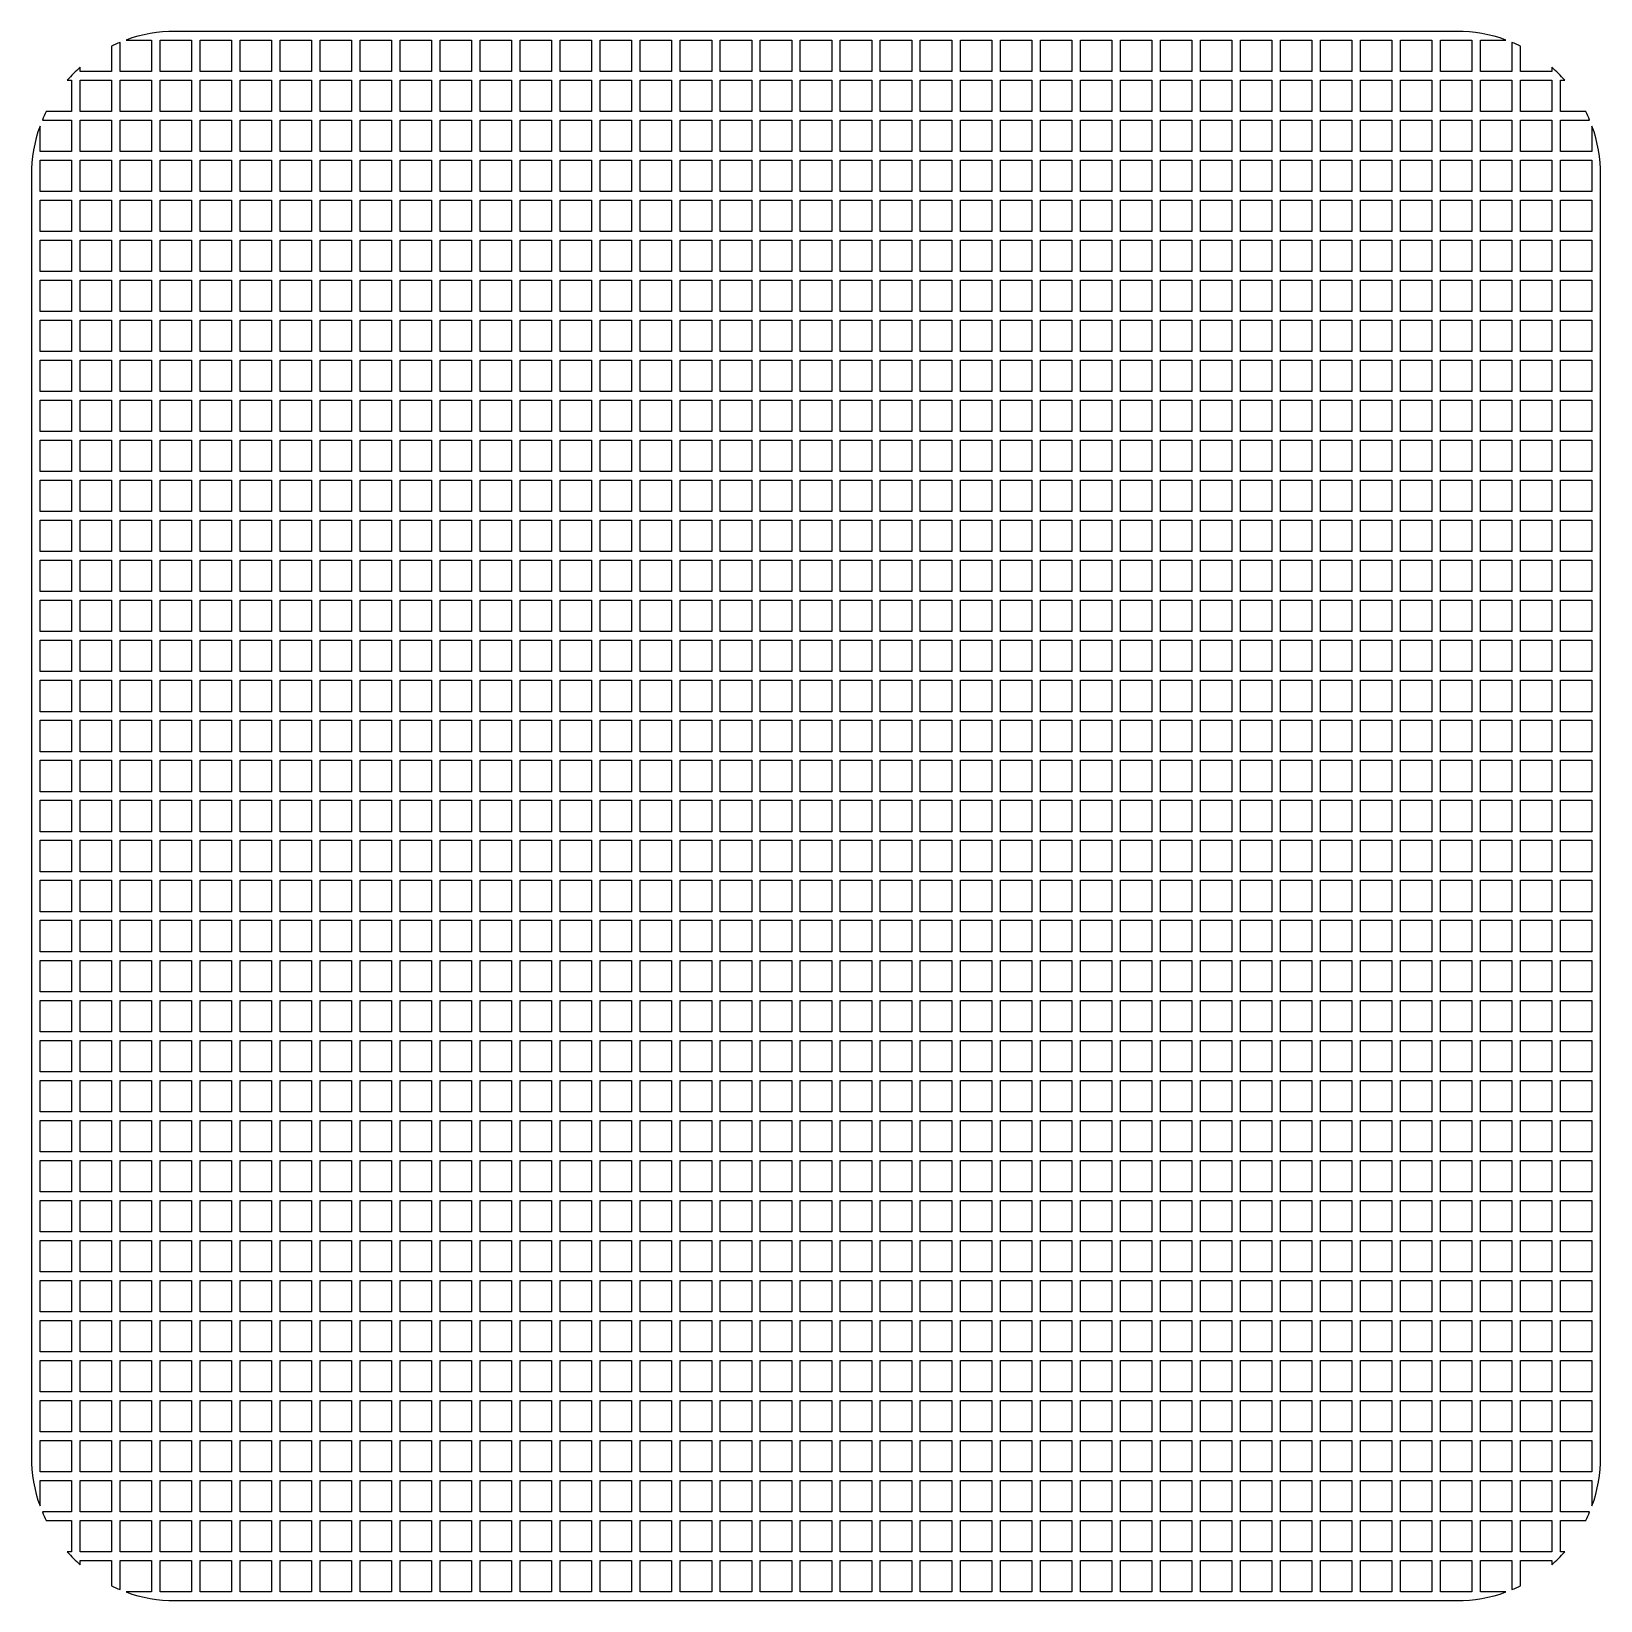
# Model space of a CAD drawing. Header units: inches. Extents: x -1.36 to 1.37, y -1.36 to 1.36.
import ezdxf

# ---------------------------------------------------------------- set-up
doc = ezdxf.new("R2010")
doc.units = ezdxf.units.IN
doc.layers.get('0').update_dxf_attribs({"linetype": 'CONTINUOUS'})

msp = doc.modelspace()

# ---------------------------------------------------------------- linework, layer by layer
msp.add_lwpolyline([(-1.365, 1.115), (-1.365, -1.115, 0.087262), (-1.35, -1.2003), (-1.35, -1.1562), (-1.2954, -1.1562), (-1.2954, -1.2108), (-1.3459, -1.2108, 0.016477), (-1.3391, -1.2258), (-1.2954, -1.2258), (-1.2954, -1.2804), (-1.3025, -1.2804, 0.031275), (-1.2804, -1.3025), (-1.2804, -1.2954), (-1.2258, -1.2954), (-1.2258, -1.3391, 0.016477), (-1.2108, -1.3459), (-1.2108, -1.2954), (-1.1562, -1.2954), (-1.1562, -1.35), (-1.2003, -1.35, 0.087262), (-1.115, -1.365), (1.115, -1.365, 0.087262), (1.2003, -1.35), (1.1562, -1.35), (1.1562, -1.2954), (1.2108, -1.2954), (1.2108, -1.3459, 0.016477), (1.2258, -1.3391), (1.2258, -1.2954), (1.2804, -1.2954), (1.2804, -1.3025, 0.031275), (1.3025, -1.2804), (1.2954, -1.2804), (1.2954, -1.2258), (1.3391, -1.2258, 0.016477), (1.3459, -1.2108), (1.2954, -1.2108), (1.2954, -1.1562), (1.35, -1.1562), (1.35, -1.2003, 0.087262), (1.365, -1.115), (1.365, 1.115, 0.087262), (1.35, 1.2003), (1.35, 1.1562), (1.2954, 1.1562), (1.2954, 1.2108), (1.3459, 1.2108, 0.016477), (1.3391, 1.2258), (1.2954, 1.2258), (1.2954, 1.2804), (1.3025, 1.2804, 0.031275), (1.2804, 1.3025), (1.2804, 1.2954), (1.2258, 1.2954), (1.2258, 1.3391, 0.016477), (1.2108, 1.3459), (1.2108, 1.2954), (1.1562, 1.2954), (1.1562, 1.35), (1.2003, 1.35, 0.087262), (1.115, 1.365), (-1.115, 1.365, 0.087262), (-1.2003, 1.35), (-1.1562, 1.35), (-1.1562, 1.2954), (-1.2108, 1.2954), (-1.2108, 1.3459, 0.016477), (-1.2258, 1.3391), (-1.2258, 1.2954), (-1.2804, 1.2954), (-1.2804, 1.3025, 0.031275), (-1.3025, 1.2804), (-1.2954, 1.2804), (-1.2954, 1.2258), (-1.3391, 1.2258, 0.016477), (-1.3459, 1.2108), (-1.2954, 1.2108), (-1.2954, 1.1562), (-1.35, 1.1562), (-1.35, 1.2003, 0.087262)], format="xyb", close=True)
for points in [[(-1.0865, 1.2954), (-1.1412, 1.2954), (-1.1412, 1.35), (-1.0865, 1.35)], [(-1.0169, 1.2954), (-1.0715, 1.2954), (-1.0715, 1.35), (-1.0169, 1.35)], [(-0.9473, 1.2954), (-1.0019, 1.2954), (-1.0019, 1.35), (-0.9473, 1.35)], [(-0.8777, 1.35), (-0.8777, 1.2954), (-0.9323, 1.2954), (-0.9323, 1.35)], [(-0.8627, 1.35), (-0.8081, 1.35), (-0.8081, 1.2954), (-0.8627, 1.2954)], [(-0.7931, 1.35), (-0.7385, 1.35), (-0.7385, 1.2954), (-0.7931, 1.2954)], [(-0.7235, 1.35), (-0.6688, 1.35), (-0.6688, 1.2954), (-0.7235, 1.2954)], [(-0.5992, 1.35), (-0.5992, 1.2954), (-0.6538, 1.2954), (-0.6538, 1.35)], [(-0.5842, 1.35), (-0.5296, 1.35), (-0.5296, 1.2954), (-0.5842, 1.2954)], [(-0.46, 1.35), (-0.46, 1.2954), (-0.5146, 1.2954), (-0.5146, 1.35)], [(-0.3904, 1.35), (-0.3904, 1.2954), (-0.445, 1.2954), (-0.445, 1.35)], [(-0.3754, 1.35), (-0.3208, 1.35), (-0.3208, 1.2954), (-0.3754, 1.2954)], [(-0.2512, 1.35), (-0.2512, 1.2954), (-0.3058, 1.2954), (-0.3058, 1.35)], [(-0.2362, 1.35), (-0.1815, 1.35), (-0.1815, 1.2954), (-0.2362, 1.2954)], [(-0.1119, 1.35), (-0.1119, 1.2954), (-0.1665, 1.2954), (-0.1665, 1.35)], [(-0.0969, 1.35), (-0.0423, 1.35), (-0.0423, 1.2954), (-0.0969, 1.2954)], [(0.0273, 1.35), (0.0273, 1.2954), (-0.0273, 1.2954), (-0.0273, 1.35)], [(0.0969, 1.35), (0.0969, 1.2954), (0.0423, 1.2954), (0.0423, 1.35)], [(0.1119, 1.35), (0.1665, 1.35), (0.1665, 1.2954), (0.1119, 1.2954)], [(0.2362, 1.35), (0.2362, 1.2954), (0.1815, 1.2954), (0.1815, 1.35)], [(0.2512, 1.35), (0.3058, 1.35), (0.3058, 1.2954), (0.2512, 1.2954)], [(0.3754, 1.2954), (0.3208, 1.2954), (0.3208, 1.35), (0.3754, 1.35)], [(0.445, 1.35), (0.445, 1.2954), (0.3904, 1.2954), (0.3904, 1.35)], [(0.46, 1.35), (0.5146, 1.35), (0.5146, 1.2954), (0.46, 1.2954)], [(0.5842, 1.2954), (0.5296, 1.2954), (0.5296, 1.35), (0.5842, 1.35)], [(0.6538, 1.35), (0.6538, 1.2954), (0.5992, 1.2954), (0.5992, 1.35)], [(0.6688, 1.35), (0.7235, 1.35), (0.7235, 1.2954), (0.6688, 1.2954)], [(0.7931, 1.2954), (0.7385, 1.2954), (0.7385, 1.35), (0.7931, 1.35)], [(0.8627, 1.35), (0.8627, 1.2954), (0.8081, 1.2954), (0.8081, 1.35)], [(0.8777, 1.35), (0.9323, 1.35), (0.9323, 1.2954), (0.8777, 1.2954)], [(1.0019, 1.2954), (0.9473, 1.2954), (0.9473, 1.35), (1.0019, 1.35)], [(1.0715, 1.2954), (1.0169, 1.2954), (1.0169, 1.35), (1.0715, 1.35)], [(1.1412, 1.35), (1.1412, 1.2954), (1.0865, 1.2954), (1.0865, 1.35)], [(-1.2258, 1.2804), (-1.2258, 1.2258), (-1.2804, 1.2258), (-1.2804, 1.2804)], [(-1.1562, 1.2804), (-1.1562, 1.2258), (-1.2108, 1.2258), (-1.2108, 1.2804)], [(-1.0865, 1.2804), (-1.0865, 1.2258), (-1.1412, 1.2258), (-1.1412, 1.2804)], [(-1.0169, 1.2804), (-1.0169, 1.2258), (-1.0715, 1.2258), (-1.0715, 1.2804)], [(-0.9473, 1.2804), (-0.9473, 1.2258), (-1.0019, 1.2258), (-1.0019, 1.2804)], [(-0.8777, 1.2258), (-0.9323, 1.2258), (-0.9323, 1.2804), (-0.8777, 1.2804)], [(-0.8627, 1.2258), (-0.8627, 1.2804), (-0.8081, 1.2804), (-0.8081, 1.2258)], [(-0.7931, 1.2258), (-0.7931, 1.2804), (-0.7385, 1.2804), (-0.7385, 1.2258)], [(-0.7235, 1.2258), (-0.7235, 1.2804), (-0.6688, 1.2804), (-0.6688, 1.2258)], [(-0.5992, 1.2804), (-0.5992, 1.2258), (-0.6538, 1.2258), (-0.6538, 1.2804)], [(-0.5842, 1.2804), (-0.5296, 1.2804), (-0.5296, 1.2258), (-0.5842, 1.2258)], [(-0.46, 1.2804), (-0.46, 1.2258), (-0.5146, 1.2258), (-0.5146, 1.2804)], [(-0.3904, 1.2258), (-0.445, 1.2258), (-0.445, 1.2804), (-0.3904, 1.2804)], [(-0.3754, 1.2258), (-0.3754, 1.2804), (-0.3208, 1.2804), (-0.3208, 1.2258)], [(-0.2512, 1.2258), (-0.3058, 1.2258), (-0.3058, 1.2804), (-0.2512, 1.2804)], [(-0.2362, 1.2258), (-0.2362, 1.2804), (-0.1815, 1.2804), (-0.1815, 1.2258)], [(-0.1119, 1.2804), (-0.1119, 1.2258), (-0.1665, 1.2258), (-0.1665, 1.2804)], [(-0.0969, 1.2804), (-0.0423, 1.2804), (-0.0423, 1.2258), (-0.0969, 1.2258)], [(0.0273, 1.2804), (0.0273, 1.2258), (-0.0273, 1.2258), (-0.0273, 1.2804)], [(0.0969, 1.2804), (0.0969, 1.2258), (0.0423, 1.2258), (0.0423, 1.2804)], [(0.1119, 1.2804), (0.1665, 1.2804), (0.1665, 1.2258), (0.1119, 1.2258)], [(0.2362, 1.2804), (0.2362, 1.2258), (0.1815, 1.2258), (0.1815, 1.2804)], [(0.2512, 1.2804), (0.3058, 1.2804), (0.3058, 1.2258), (0.2512, 1.2258)], [(0.3754, 1.2804), (0.3754, 1.2258), (0.3208, 1.2258), (0.3208, 1.2804)], [(0.445, 1.2258), (0.3904, 1.2258), (0.3904, 1.2804), (0.445, 1.2804)], [(0.46, 1.2258), (0.46, 1.2804), (0.5146, 1.2804), (0.5146, 1.2258)], [(0.5842, 1.2804), (0.5842, 1.2258), (0.5296, 1.2258), (0.5296, 1.2804)], [(0.6538, 1.2258), (0.5992, 1.2258), (0.5992, 1.2804), (0.6538, 1.2804)], [(0.6688, 1.2258), (0.6688, 1.2804), (0.7235, 1.2804), (0.7235, 1.2258)], [(0.7931, 1.2804), (0.7931, 1.2258), (0.7385, 1.2258), (0.7385, 1.2804)], [(0.8627, 1.2258), (0.8081, 1.2258), (0.8081, 1.2804), (0.8627, 1.2804)], [(0.8777, 1.2258), (0.8777, 1.2804), (0.9323, 1.2804), (0.9323, 1.2258)], [(1.0019, 1.2804), (1.0019, 1.2258), (0.9473, 1.2258), (0.9473, 1.2804)], [(1.0715, 1.2804), (1.0715, 1.2258), (1.0169, 1.2258), (1.0169, 1.2804)], [(1.1412, 1.2258), (1.0865, 1.2258), (1.0865, 1.2804), (1.1412, 1.2804)], [(1.1562, 1.2258), (1.1562, 1.2804), (1.2108, 1.2804), (1.2108, 1.2258)], [(1.2804, 1.2804), (1.2804, 1.2258), (1.2258, 1.2258), (1.2258, 1.2804)], [(-1.2804, 1.1562), (-1.2804, 1.2108), (-1.2258, 1.2108), (-1.2258, 1.1562)], [(-1.2108, 1.1562), (-1.2108, 1.2108), (-1.1562, 1.2108), (-1.1562, 1.1562)], [(-1.1412, 1.1562), (-1.1412, 1.2108), (-1.0865, 1.2108), (-1.0865, 1.1562)], [(-1.0715, 1.1562), (-1.0715, 1.2108), (-1.0169, 1.2108), (-1.0169, 1.1562)], [(-1.0019, 1.1562), (-1.0019, 1.2108), (-0.9473, 1.2108), (-0.9473, 1.1562)], [(-0.8777, 1.1562), (-0.9323, 1.1562), (-0.9323, 1.2108), (-0.8777, 1.2108)], [(-0.8627, 1.1562), (-0.8627, 1.2108), (-0.8081, 1.2108), (-0.8081, 1.1562)], [(-0.7931, 1.1562), (-0.7931, 1.2108), (-0.7385, 1.2108), (-0.7385, 1.1562)], [(-0.7235, 1.1562), (-0.7235, 1.2108), (-0.6688, 1.2108), (-0.6688, 1.1562)], [(-0.5992, 1.1562), (-0.6538, 1.1562), (-0.6538, 1.2108), (-0.5992, 1.2108)], [(-0.5842, 1.1562), (-0.5842, 1.2108), (-0.5296, 1.2108), (-0.5296, 1.1562)], [(-0.46, 1.1562), (-0.5146, 1.1562), (-0.5146, 1.2108), (-0.46, 1.2108)], [(-0.3904, 1.1562), (-0.445, 1.1562), (-0.445, 1.2108), (-0.3904, 1.2108)], [(-0.3754, 1.1562), (-0.3754, 1.2108), (-0.3208, 1.2108), (-0.3208, 1.1562)], [(-0.2512, 1.1562), (-0.3058, 1.1562), (-0.3058, 1.2108), (-0.2512, 1.2108)], [(-0.2362, 1.1562), (-0.2362, 1.2108), (-0.1815, 1.2108), (-0.1815, 1.1562)], [(-0.1119, 1.1562), (-0.1665, 1.1562), (-0.1665, 1.2108), (-0.1119, 1.2108)], [(-0.0969, 1.1562), (-0.0969, 1.2108), (-0.0423, 1.2108), (-0.0423, 1.1562)], [(0.0273, 1.1562), (-0.0273, 1.1562), (-0.0273, 1.2108), (0.0273, 1.2108)], [(0.0969, 1.1562), (0.0423, 1.1562), (0.0423, 1.2108), (0.0969, 1.2108)], [(0.1119, 1.1562), (0.1119, 1.2108), (0.1665, 1.2108), (0.1665, 1.1562)], [(0.2362, 1.1562), (0.1815, 1.1562), (0.1815, 1.2108), (0.2362, 1.2108)], [(0.2512, 1.1562), (0.2512, 1.2108), (0.3058, 1.2108), (0.3058, 1.1562)], [(0.3208, 1.1562), (0.3208, 1.2108), (0.3754, 1.2108), (0.3754, 1.1562)], [(0.445, 1.1562), (0.3904, 1.1562), (0.3904, 1.2108), (0.445, 1.2108)], [(0.46, 1.1562), (0.46, 1.2108), (0.5146, 1.2108), (0.5146, 1.1562)], [(0.5296, 1.1562), (0.5296, 1.2108), (0.5842, 1.2108), (0.5842, 1.1562)], [(0.6538, 1.1562), (0.5992, 1.1562), (0.5992, 1.2108), (0.6538, 1.2108)], [(0.6688, 1.1562), (0.6688, 1.2108), (0.7235, 1.2108), (0.7235, 1.1562)], [(0.7385, 1.1562), (0.7385, 1.2108), (0.7931, 1.2108), (0.7931, 1.1562)], [(0.8627, 1.1562), (0.8081, 1.1562), (0.8081, 1.2108), (0.8627, 1.2108)], [(0.8777, 1.1562), (0.8777, 1.2108), (0.9323, 1.2108), (0.9323, 1.1562)], [(0.9473, 1.1562), (0.9473, 1.2108), (1.0019, 1.2108), (1.0019, 1.1562)], [(1.0169, 1.1562), (1.0169, 1.2108), (1.0715, 1.2108), (1.0715, 1.1562)], [(1.1412, 1.1562), (1.0865, 1.1562), (1.0865, 1.2108), (1.1412, 1.2108)], [(1.1562, 1.1562), (1.1562, 1.2108), (1.2108, 1.2108), (1.2108, 1.1562)], [(1.2804, 1.1562), (1.2258, 1.1562), (1.2258, 1.2108), (1.2804, 1.2108)], [(-1.35, 1.0865), (-1.35, 1.1412), (-1.2954, 1.1412), (-1.2954, 1.0865)], [(-1.2804, 1.1412), (-1.2258, 1.1412), (-1.2258, 1.0865), (-1.2804, 1.0865)], [(-1.2108, 1.1412), (-1.1562, 1.1412), (-1.1562, 1.0865), (-1.2108, 1.0865)], [(-1.1412, 1.1412), (-1.0865, 1.1412), (-1.0865, 1.0865), (-1.1412, 1.0865)], [(-1.0715, 1.1412), (-1.0169, 1.1412), (-1.0169, 1.0865), (-1.0715, 1.0865)], [(-1.0019, 1.1412), (-0.9473, 1.1412), (-0.9473, 1.0865), (-1.0019, 1.0865)], [(-0.8777, 1.0865), (-0.9323, 1.0865), (-0.9323, 1.1412), (-0.8777, 1.1412)], [(-0.8627, 1.0865), (-0.8627, 1.1412), (-0.8081, 1.1412), (-0.8081, 1.0865)], [(-0.7931, 1.0865), (-0.7931, 1.1412), (-0.7385, 1.1412), (-0.7385, 1.0865)], [(-0.7235, 1.0865), (-0.7235, 1.1412), (-0.6688, 1.1412), (-0.6688, 1.0865)], [(-0.5992, 1.0865), (-0.6538, 1.0865), (-0.6538, 1.1412), (-0.5992, 1.1412)], [(-0.5842, 1.0865), (-0.5842, 1.1412), (-0.5296, 1.1412), (-0.5296, 1.0865)], [(-0.46, 1.0865), (-0.5146, 1.0865), (-0.5146, 1.1412), (-0.46, 1.1412)], [(-0.3904, 1.0865), (-0.445, 1.0865), (-0.445, 1.1412), (-0.3904, 1.1412)], [(-0.3754, 1.0865), (-0.3754, 1.1412), (-0.3208, 1.1412), (-0.3208, 1.0865)], [(-0.2512, 1.0865), (-0.3058, 1.0865), (-0.3058, 1.1412), (-0.2512, 1.1412)], [(-0.2362, 1.0865), (-0.2362, 1.1412), (-0.1815, 1.1412), (-0.1815, 1.0865)], [(-0.1119, 1.0865), (-0.1665, 1.0865), (-0.1665, 1.1412), (-0.1119, 1.1412)], [(-0.0969, 1.0865), (-0.0969, 1.1412), (-0.0423, 1.1412), (-0.0423, 1.0865)], [(0.0273, 1.0865), (-0.0273, 1.0865), (-0.0273, 1.1412), (0.0273, 1.1412)], [(0.0969, 1.0865), (0.0423, 1.0865), (0.0423, 1.1412), (0.0969, 1.1412)], [(0.1119, 1.0865), (0.1119, 1.1412), (0.1665, 1.1412), (0.1665, 1.0865)], [(0.2362, 1.0865), (0.1815, 1.0865), (0.1815, 1.1412), (0.2362, 1.1412)], [(0.2512, 1.0865), (0.2512, 1.1412), (0.3058, 1.1412), (0.3058, 1.0865)], [(0.3208, 1.1412), (0.3754, 1.1412), (0.3754, 1.0865), (0.3208, 1.0865)], [(0.445, 1.0865), (0.3904, 1.0865), (0.3904, 1.1412), (0.445, 1.1412)], [(0.46, 1.0865), (0.46, 1.1412), (0.5146, 1.1412), (0.5146, 1.0865)], [(0.5296, 1.1412), (0.5842, 1.1412), (0.5842, 1.0865), (0.5296, 1.0865)], [(0.6538, 1.0865), (0.5992, 1.0865), (0.5992, 1.1412), (0.6538, 1.1412)], [(0.6688, 1.0865), (0.6688, 1.1412), (0.7235, 1.1412), (0.7235, 1.0865)], [(0.7385, 1.1412), (0.7931, 1.1412), (0.7931, 1.0865), (0.7385, 1.0865)], [(0.8627, 1.0865), (0.8081, 1.0865), (0.8081, 1.1412), (0.8627, 1.1412)], [(0.8777, 1.0865), (0.8777, 1.1412), (0.9323, 1.1412), (0.9323, 1.0865)], [(0.9473, 1.1412), (1.0019, 1.1412), (1.0019, 1.0865), (0.9473, 1.0865)], [(1.0169, 1.1412), (1.0715, 1.1412), (1.0715, 1.0865), (1.0169, 1.0865)], [(1.1412, 1.0865), (1.0865, 1.0865), (1.0865, 1.1412), (1.1412, 1.1412)], [(1.1562, 1.0865), (1.1562, 1.1412), (1.2108, 1.1412), (1.2108, 1.0865)], [(1.2804, 1.0865), (1.2258, 1.0865), (1.2258, 1.1412), (1.2804, 1.1412)], [(1.35, 1.1412), (1.35, 1.0865), (1.2954, 1.0865), (1.2954, 1.1412)], [(-1.35, 1.0715), (-1.2954, 1.0715), (-1.2954, 1.0169), (-1.35, 1.0169)], [(-1.2804, 1.0715), (-1.2258, 1.0715), (-1.2258, 1.0169), (-1.2804, 1.0169)], [(-1.2108, 1.0715), (-1.1562, 1.0715), (-1.1562, 1.0169), (-1.2108, 1.0169)], [(-1.1412, 1.0715), (-1.0865, 1.0715), (-1.0865, 1.0169), (-1.1412, 1.0169)], [(-1.0715, 1.0715), (-1.0169, 1.0715), (-1.0169, 1.0169), (-1.0715, 1.0169)], [(-1.0019, 1.0715), (-0.9473, 1.0715), (-0.9473, 1.0169), (-1.0019, 1.0169)], [(-0.8777, 1.0169), (-0.9323, 1.0169), (-0.9323, 1.0715), (-0.8777, 1.0715)], [(-0.8627, 1.0169), (-0.8627, 1.0715), (-0.8081, 1.0715), (-0.8081, 1.0169)], [(-0.7931, 1.0169), (-0.7931, 1.0715), (-0.7385, 1.0715), (-0.7385, 1.0169)], [(-0.7235, 1.0169), (-0.7235, 1.0715), (-0.6688, 1.0715), (-0.6688, 1.0169)], [(-0.5992, 1.0715), (-0.5992, 1.0169), (-0.6538, 1.0169), (-0.6538, 1.0715)], [(-0.5842, 1.0715), (-0.5296, 1.0715), (-0.5296, 1.0169), (-0.5842, 1.0169)], [(-0.46, 1.0715), (-0.46, 1.0169), (-0.5146, 1.0169), (-0.5146, 1.0715)], [(-0.3904, 1.0169), (-0.445, 1.0169), (-0.445, 1.0715), (-0.3904, 1.0715)], [(-0.3754, 1.0169), (-0.3754, 1.0715), (-0.3208, 1.0715), (-0.3208, 1.0169)], [(-0.2512, 1.0169), (-0.3058, 1.0169), (-0.3058, 1.0715), (-0.2512, 1.0715)], [(-0.2362, 1.0169), (-0.2362, 1.0715), (-0.1815, 1.0715), (-0.1815, 1.0169)], [(-0.1119, 1.0715), (-0.1119, 1.0169), (-0.1665, 1.0169), (-0.1665, 1.0715)], [(-0.0969, 1.0715), (-0.0423, 1.0715), (-0.0423, 1.0169), (-0.0969, 1.0169)], [(0.0273, 1.0715), (0.0273, 1.0169), (-0.0273, 1.0169), (-0.0273, 1.0715)], [(0.0969, 1.0715), (0.0969, 1.0169), (0.0423, 1.0169), (0.0423, 1.0715)], [(0.1119, 1.0715), (0.1665, 1.0715), (0.1665, 1.0169), (0.1119, 1.0169)], [(0.2362, 1.0715), (0.2362, 1.0169), (0.1815, 1.0169), (0.1815, 1.0715)], [(0.2512, 1.0715), (0.3058, 1.0715), (0.3058, 1.0169), (0.2512, 1.0169)], [(0.3208, 1.0715), (0.3754, 1.0715), (0.3754, 1.0169), (0.3208, 1.0169)], [(0.445, 1.0169), (0.3904, 1.0169), (0.3904, 1.0715), (0.445, 1.0715)], [(0.46, 1.0169), (0.46, 1.0715), (0.5146, 1.0715), (0.5146, 1.0169)], [(0.5296, 1.0715), (0.5842, 1.0715), (0.5842, 1.0169), (0.5296, 1.0169)], [(0.6538, 1.0169), (0.5992, 1.0169), (0.5992, 1.0715), (0.6538, 1.0715)], [(0.6688, 1.0169), (0.6688, 1.0715), (0.7235, 1.0715), (0.7235, 1.0169)], [(0.7385, 1.0715), (0.7931, 1.0715), (0.7931, 1.0169), (0.7385, 1.0169)], [(0.8627, 1.0169), (0.8081, 1.0169), (0.8081, 1.0715), (0.8627, 1.0715)], [(0.8777, 1.0169), (0.8777, 1.0715), (0.9323, 1.0715), (0.9323, 1.0169)], [(0.9473, 1.0715), (1.0019, 1.0715), (1.0019, 1.0169), (0.9473, 1.0169)], [(1.0169, 1.0715), (1.0715, 1.0715), (1.0715, 1.0169), (1.0169, 1.0169)], [(1.1412, 1.0169), (1.0865, 1.0169), (1.0865, 1.0715), (1.1412, 1.0715)], [(1.1562, 1.0169), (1.1562, 1.0715), (1.2108, 1.0715), (1.2108, 1.0169)], [(1.2804, 1.0169), (1.2258, 1.0169), (1.2258, 1.0715), (1.2804, 1.0715)], [(1.35, 1.0715), (1.35, 1.0169), (1.2954, 1.0169), (1.2954, 1.0715)], [(-1.35, 1.0019), (-1.2954, 1.0019), (-1.2954, 0.9473), (-1.35, 0.9473)], [(-1.2258, 1.0019), (-1.2258, 0.9473), (-1.2804, 0.9473), (-1.2804, 1.0019)], [(-1.1562, 1.0019), (-1.1562, 0.9473), (-1.2108, 0.9473), (-1.2108, 1.0019)], [(-1.0865, 1.0019), (-1.0865, 0.9473), (-1.1412, 0.9473), (-1.1412, 1.0019)], [(-1.0169, 1.0019), (-1.0169, 0.9473), (-1.0715, 0.9473), (-1.0715, 1.0019)], [(-0.9473, 1.0019), (-0.9473, 0.9473), (-1.0019, 0.9473), (-1.0019, 1.0019)], [(-0.8777, 0.9473), (-0.9323, 0.9473), (-0.9323, 1.0019), (-0.8777, 1.0019)], [(-0.8627, 0.9473), (-0.8627, 1.0019), (-0.8081, 1.0019), (-0.8081, 0.9473)], [(-0.7931, 0.9473), (-0.7931, 1.0019), (-0.7385, 1.0019), (-0.7385, 0.9473)], [(-0.7235, 0.9473), (-0.7235, 1.0019), (-0.6688, 1.0019), (-0.6688, 0.9473)], [(-0.5992, 1.0019), (-0.5992, 0.9473), (-0.6538, 0.9473), (-0.6538, 1.0019)], [(-0.5842, 1.0019), (-0.5296, 1.0019), (-0.5296, 0.9473), (-0.5842, 0.9473)], [(-0.46, 1.0019), (-0.46, 0.9473), (-0.5146, 0.9473), (-0.5146, 1.0019)], [(-0.3904, 0.9473), (-0.445, 0.9473), (-0.445, 1.0019), (-0.3904, 1.0019)], [(-0.3754, 0.9473), (-0.3754, 1.0019), (-0.3208, 1.0019), (-0.3208, 0.9473)], [(-0.2512, 0.9473), (-0.3058, 0.9473), (-0.3058, 1.0019), (-0.2512, 1.0019)], [(-0.2362, 0.9473), (-0.2362, 1.0019), (-0.1815, 1.0019), (-0.1815, 0.9473)], [(-0.1119, 1.0019), (-0.1119, 0.9473), (-0.1665, 0.9473), (-0.1665, 1.0019)], [(-0.0969, 1.0019), (-0.0423, 1.0019), (-0.0423, 0.9473), (-0.0969, 0.9473)], [(0.0273, 1.0019), (0.0273, 0.9473), (-0.0273, 0.9473), (-0.0273, 1.0019)], [(0.0969, 1.0019), (0.0969, 0.9473), (0.0423, 0.9473), (0.0423, 1.0019)], [(0.1119, 1.0019), (0.1665, 1.0019), (0.1665, 0.9473), (0.1119, 0.9473)], [(0.2362, 1.0019), (0.2362, 0.9473), (0.1815, 0.9473), (0.1815, 1.0019)], [(0.2512, 1.0019), (0.3058, 1.0019), (0.3058, 0.9473), (0.2512, 0.9473)], [(0.3754, 1.0019), (0.3754, 0.9473), (0.3208, 0.9473), (0.3208, 1.0019)], [(0.445, 0.9473), (0.3904, 0.9473), (0.3904, 1.0019), (0.445, 1.0019)], [(0.46, 0.9473), (0.46, 1.0019), (0.5146, 1.0019), (0.5146, 0.9473)], [(0.5842, 1.0019), (0.5842, 0.9473), (0.5296, 0.9473), (0.5296, 1.0019)], [(0.6538, 0.9473), (0.5992, 0.9473), (0.5992, 1.0019), (0.6538, 1.0019)], [(0.6688, 0.9473), (0.6688, 1.0019), (0.7235, 1.0019), (0.7235, 0.9473)], [(0.7931, 1.0019), (0.7931, 0.9473), (0.7385, 0.9473), (0.7385, 1.0019)], [(0.8627, 0.9473), (0.8081, 0.9473), (0.8081, 1.0019), (0.8627, 1.0019)], [(0.8777, 0.9473), (0.8777, 1.0019), (0.9323, 1.0019), (0.9323, 0.9473)], [(0.9473, 1.0019), (1.0019, 1.0019), (1.0019, 0.9473), (0.9473, 0.9473)], [(1.0715, 1.0019), (1.0715, 0.9473), (1.0169, 0.9473), (1.0169, 1.0019)], [(1.1412, 0.9473), (1.0865, 0.9473), (1.0865, 1.0019), (1.1412, 1.0019)], [(1.1562, 0.9473), (1.1562, 1.0019), (1.2108, 1.0019), (1.2108, 0.9473)], [(1.2804, 0.9473), (1.2258, 0.9473), (1.2258, 1.0019), (1.2804, 1.0019)], [(1.35, 1.0019), (1.35, 0.9473), (1.2954, 0.9473), (1.2954, 1.0019)], [(-1.35, 0.9323), (-1.2954, 0.9323), (-1.2954, 0.8777), (-1.35, 0.8777)], [(-1.2258, 0.8777), (-1.2804, 0.8777), (-1.2804, 0.9323), (-1.2258, 0.9323)], [(-1.1562, 0.8777), (-1.2108, 0.8777), (-1.2108, 0.9323), (-1.1562, 0.9323)], [(-1.0865, 0.8777), (-1.1412, 0.8777), (-1.1412, 0.9323), (-1.0865, 0.9323)], [(-1.0169, 0.8777), (-1.0715, 0.8777), (-1.0715, 0.9323), (-1.0169, 0.9323)], [(-0.9473, 0.8777), (-1.0019, 0.8777), (-1.0019, 0.9323), (-0.9473, 0.9323)], [(-0.8777, 0.8777), (-0.9323, 0.8777), (-0.9323, 0.9323), (-0.8777, 0.9323)], [(-0.8627, 0.8777), (-0.8627, 0.9323), (-0.8081, 0.9323), (-0.8081, 0.8777)], [(-0.7931, 0.8777), (-0.7931, 0.9323), (-0.7385, 0.9323), (-0.7385, 0.8777)], [(-0.7235, 0.8777), (-0.7235, 0.9323), (-0.6688, 0.9323), (-0.6688, 0.8777)], [(-0.5992, 0.8777), (-0.6538, 0.8777), (-0.6538, 0.9323), (-0.5992, 0.9323)], [(-0.5842, 0.8777), (-0.5842, 0.9323), (-0.5296, 0.9323), (-0.5296, 0.8777)], [(-0.46, 0.8777), (-0.5146, 0.8777), (-0.5146, 0.9323), (-0.46, 0.9323)], [(-0.3904, 0.8777), (-0.445, 0.8777), (-0.445, 0.9323), (-0.3904, 0.9323)], [(-0.3754, 0.8777), (-0.3754, 0.9323), (-0.3208, 0.9323), (-0.3208, 0.8777)], [(-0.2512, 0.8777), (-0.3058, 0.8777), (-0.3058, 0.9323), (-0.2512, 0.9323)], [(-0.2362, 0.8777), (-0.2362, 0.9323), (-0.1815, 0.9323), (-0.1815, 0.8777)], [(-0.1119, 0.8777), (-0.1665, 0.8777), (-0.1665, 0.9323), (-0.1119, 0.9323)], [(-0.0969, 0.8777), (-0.0969, 0.9323), (-0.0423, 0.9323), (-0.0423, 0.8777)], [(0.0273, 0.8777), (-0.0273, 0.8777), (-0.0273, 0.9323), (0.0273, 0.9323)], [(0.0969, 0.8777), (0.0423, 0.8777), (0.0423, 0.9323), (0.0969, 0.9323)], [(0.1119, 0.8777), (0.1119, 0.9323), (0.1665, 0.9323), (0.1665, 0.8777)], [(0.2362, 0.8777), (0.1815, 0.8777), (0.1815, 0.9323), (0.2362, 0.9323)], [(0.2512, 0.8777), (0.2512, 0.9323), (0.3058, 0.9323), (0.3058, 0.8777)], [(0.3754, 0.8777), (0.3208, 0.8777), (0.3208, 0.9323), (0.3754, 0.9323)], [(0.445, 0.8777), (0.3904, 0.8777), (0.3904, 0.9323), (0.445, 0.9323)], [(0.46, 0.8777), (0.46, 0.9323), (0.5146, 0.9323), (0.5146, 0.8777)], [(0.5842, 0.8777), (0.5296, 0.8777), (0.5296, 0.9323), (0.5842, 0.9323)], [(0.6538, 0.8777), (0.5992, 0.8777), (0.5992, 0.9323), (0.6538, 0.9323)], [(0.6688, 0.8777), (0.6688, 0.9323), (0.7235, 0.9323), (0.7235, 0.8777)], [(0.7931, 0.8777), (0.7385, 0.8777), (0.7385, 0.9323), (0.7931, 0.9323)], [(0.8627, 0.8777), (0.8081, 0.8777), (0.8081, 0.9323), (0.8627, 0.9323)], [(0.8777, 0.8777), (0.8777, 0.9323), (0.9323, 0.9323), (0.9323, 0.8777)], [(1.0019, 0.8777), (0.9473, 0.8777), (0.9473, 0.9323), (1.0019, 0.9323)], [(1.0715, 0.8777), (1.0169, 0.8777), (1.0169, 0.9323), (1.0715, 0.9323)], [(1.1412, 0.8777), (1.0865, 0.8777), (1.0865, 0.9323), (1.1412, 0.9323)], [(1.1562, 0.8777), (1.1562, 0.9323), (1.2108, 0.9323), (1.2108, 0.8777)], [(1.2804, 0.8777), (1.2258, 0.8777), (1.2258, 0.9323), (1.2804, 0.9323)], [(1.35, 0.9323), (1.35, 0.8777), (1.2954, 0.8777), (1.2954, 0.9323)], [(-1.35, 0.8627), (-1.2954, 0.8627), (-1.2954, 0.8081), (-1.35, 0.8081)], [(-1.2258, 0.8627), (-1.2258, 0.8081), (-1.2804, 0.8081), (-1.2804, 0.8627)], [(-1.1562, 0.8627), (-1.1562, 0.8081), (-1.2108, 0.8081), (-1.2108, 0.8627)], [(-1.0865, 0.8627), (-1.0865, 0.8081), (-1.1412, 0.8081), (-1.1412, 0.8627)], [(-1.0169, 0.8627), (-1.0169, 0.8081), (-1.0715, 0.8081), (-1.0715, 0.8627)], [(-0.9473, 0.8627), (-0.9473, 0.8081), (-1.0019, 0.8081), (-1.0019, 0.8627)], [(-0.8777, 0.8081), (-0.9323, 0.8081), (-0.9323, 0.8627), (-0.8777, 0.8627)], [(-0.8627, 0.8081), (-0.8627, 0.8627), (-0.8081, 0.8627), (-0.8081, 0.8081)], [(-0.7931, 0.8081), (-0.7931, 0.8627), (-0.7385, 0.8627), (-0.7385, 0.8081)], [(-0.7235, 0.8081), (-0.7235, 0.8627), (-0.6688, 0.8627), (-0.6688, 0.8081)], [(-0.5992, 0.8627), (-0.5992, 0.8081), (-0.6538, 0.8081), (-0.6538, 0.8627)], [(-0.5842, 0.8627), (-0.5296, 0.8627), (-0.5296, 0.8081), (-0.5842, 0.8081)], [(-0.46, 0.8627), (-0.46, 0.8081), (-0.5146, 0.8081), (-0.5146, 0.8627)], [(-0.3904, 0.8081), (-0.445, 0.8081), (-0.445, 0.8627), (-0.3904, 0.8627)], [(-0.3754, 0.8081), (-0.3754, 0.8627), (-0.3208, 0.8627), (-0.3208, 0.8081)], [(-0.2512, 0.8081), (-0.3058, 0.8081), (-0.3058, 0.8627), (-0.2512, 0.8627)], [(-0.2362, 0.8081), (-0.2362, 0.8627), (-0.1815, 0.8627), (-0.1815, 0.8081)], [(-0.1119, 0.8627), (-0.1119, 0.8081), (-0.1665, 0.8081), (-0.1665, 0.8627)], [(-0.0969, 0.8627), (-0.0423, 0.8627), (-0.0423, 0.8081), (-0.0969, 0.8081)], [(0.0273, 0.8627), (0.0273, 0.8081), (-0.0273, 0.8081), (-0.0273, 0.8627)], [(0.0969, 0.8627), (0.0969, 0.8081), (0.0423, 0.8081), (0.0423, 0.8627)], [(0.1119, 0.8627), (0.1665, 0.8627), (0.1665, 0.8081), (0.1119, 0.8081)], [(0.2362, 0.8627), (0.2362, 0.8081), (0.1815, 0.8081), (0.1815, 0.8627)], [(0.2512, 0.8627), (0.3058, 0.8627), (0.3058, 0.8081), (0.2512, 0.8081)], [(0.3754, 0.8627), (0.3754, 0.8081), (0.3208, 0.8081), (0.3208, 0.8627)], [(0.445, 0.8081), (0.3904, 0.8081), (0.3904, 0.8627), (0.445, 0.8627)], [(0.46, 0.8081), (0.46, 0.8627), (0.5146, 0.8627), (0.5146, 0.8081)], [(0.5842, 0.8627), (0.5842, 0.8081), (0.5296, 0.8081), (0.5296, 0.8627)], [(0.6538, 0.8081), (0.5992, 0.8081), (0.5992, 0.8627), (0.6538, 0.8627)], [(0.6688, 0.8081), (0.6688, 0.8627), (0.7235, 0.8627), (0.7235, 0.8081)], [(0.7931, 0.8627), (0.7931, 0.8081), (0.7385, 0.8081), (0.7385, 0.8627)], [(0.8627, 0.8081), (0.8081, 0.8081), (0.8081, 0.8627), (0.8627, 0.8627)], [(0.8777, 0.8081), (0.8777, 0.8627), (0.9323, 0.8627), (0.9323, 0.8081)], [(1.0019, 0.8627), (1.0019, 0.8081), (0.9473, 0.8081), (0.9473, 0.8627)], [(1.0715, 0.8627), (1.0715, 0.8081), (1.0169, 0.8081), (1.0169, 0.8627)], [(1.1412, 0.8081), (1.0865, 0.8081), (1.0865, 0.8627), (1.1412, 0.8627)], [(1.1562, 0.8081), (1.1562, 0.8627), (1.2108, 0.8627), (1.2108, 0.8081)], [(1.2804, 0.8081), (1.2258, 0.8081), (1.2258, 0.8627), (1.2804, 0.8627)], [(1.35, 0.8627), (1.35, 0.8081), (1.2954, 0.8081), (1.2954, 0.8627)], [(-1.35, 0.7931), (-1.2954, 0.7931), (-1.2954, 0.7385), (-1.35, 0.7385)], [(-1.2804, 0.7385), (-1.2804, 0.7931), (-1.2258, 0.7931), (-1.2258, 0.7385)], [(-1.2108, 0.7385), (-1.2108, 0.7931), (-1.1562, 0.7931), (-1.1562, 0.7385)], [(-1.1412, 0.7385), (-1.1412, 0.7931), (-1.0865, 0.7931), (-1.0865, 0.7385)], [(-1.0715, 0.7385), (-1.0715, 0.7931), (-1.0169, 0.7931), (-1.0169, 0.7385)], [(-1.0019, 0.7385), (-1.0019, 0.7931), (-0.9473, 0.7931), (-0.9473, 0.7385)], [(-0.8777, 0.7385), (-0.9323, 0.7385), (-0.9323, 0.7931), (-0.8777, 0.7931)], [(-0.8627, 0.7385), (-0.8627, 0.7931), (-0.8081, 0.7931), (-0.8081, 0.7385)], [(-0.7931, 0.7385), (-0.7931, 0.7931), (-0.7385, 0.7931), (-0.7385, 0.7385)], [(-0.7235, 0.7385), (-0.7235, 0.7931), (-0.6688, 0.7931), (-0.6688, 0.7385)], [(-0.5992, 0.7385), (-0.6538, 0.7385), (-0.6538, 0.7931), (-0.5992, 0.7931)], [(-0.5842, 0.7385), (-0.5842, 0.7931), (-0.5296, 0.7931), (-0.5296, 0.7385)], [(-0.46, 0.7385), (-0.5146, 0.7385), (-0.5146, 0.7931), (-0.46, 0.7931)], [(-0.3904, 0.7385), (-0.445, 0.7385), (-0.445, 0.7931), (-0.3904, 0.7931)], [(-0.3754, 0.7385), (-0.3754, 0.7931), (-0.3208, 0.7931), (-0.3208, 0.7385)], [(-0.2512, 0.7385), (-0.3058, 0.7385), (-0.3058, 0.7931), (-0.2512, 0.7931)], [(-0.2362, 0.7385), (-0.2362, 0.7931), (-0.1815, 0.7931), (-0.1815, 0.7385)], [(-0.1119, 0.7385), (-0.1665, 0.7385), (-0.1665, 0.7931), (-0.1119, 0.7931)], [(-0.0969, 0.7385), (-0.0969, 0.7931), (-0.0423, 0.7931), (-0.0423, 0.7385)], [(0.0273, 0.7385), (-0.0273, 0.7385), (-0.0273, 0.7931), (0.0273, 0.7931)], [(0.0969, 0.7385), (0.0423, 0.7385), (0.0423, 0.7931), (0.0969, 0.7931)], [(0.1119, 0.7385), (0.1119, 0.7931), (0.1665, 0.7931), (0.1665, 0.7385)], [(0.2362, 0.7385), (0.1815, 0.7385), (0.1815, 0.7931), (0.2362, 0.7931)], [(0.2512, 0.7385), (0.2512, 0.7931), (0.3058, 0.7931), (0.3058, 0.7385)], [(0.3208, 0.7385), (0.3208, 0.7931), (0.3754, 0.7931), (0.3754, 0.7385)], [(0.445, 0.7385), (0.3904, 0.7385), (0.3904, 0.7931), (0.445, 0.7931)], [(0.46, 0.7385), (0.46, 0.7931), (0.5146, 0.7931), (0.5146, 0.7385)], [(0.5296, 0.7385), (0.5296, 0.7931), (0.5842, 0.7931), (0.5842, 0.7385)], [(0.6538, 0.7385), (0.5992, 0.7385), (0.5992, 0.7931), (0.6538, 0.7931)], [(0.6688, 0.7385), (0.6688, 0.7931), (0.7235, 0.7931), (0.7235, 0.7385)], [(0.7385, 0.7385), (0.7385, 0.7931), (0.7931, 0.7931), (0.7931, 0.7385)], [(0.8627, 0.7385), (0.8081, 0.7385), (0.8081, 0.7931), (0.8627, 0.7931)], [(0.8777, 0.7385), (0.8777, 0.7931), (0.9323, 0.7931), (0.9323, 0.7385)], [(0.9473, 0.7385), (0.9473, 0.7931), (1.0019, 0.7931), (1.0019, 0.7385)], [(1.0169, 0.7385), (1.0169, 0.7931), (1.0715, 0.7931), (1.0715, 0.7385)], [(1.1412, 0.7385), (1.0865, 0.7385), (1.0865, 0.7931), (1.1412, 0.7931)], [(1.1562, 0.7385), (1.1562, 0.7931), (1.2108, 0.7931), (1.2108, 0.7385)], [(1.2804, 0.7385), (1.2258, 0.7385), (1.2258, 0.7931), (1.2804, 0.7931)], [(1.35, 0.7931), (1.35, 0.7385), (1.2954, 0.7385), (1.2954, 0.7931)], [(-1.35, 0.7235), (-1.2954, 0.7235), (-1.2954, 0.6688), (-1.35, 0.6688)], [(-1.2804, 0.6688), (-1.2804, 0.7235), (-1.2258, 0.7235), (-1.2258, 0.6688)], [(-1.2108, 0.6688), (-1.2108, 0.7235), (-1.1562, 0.7235), (-1.1562, 0.6688)], [(-1.1412, 0.6688), (-1.1412, 0.7235), (-1.0865, 0.7235), (-1.0865, 0.6688)], [(-1.0715, 0.6688), (-1.0715, 0.7235), (-1.0169, 0.7235), (-1.0169, 0.6688)], [(-1.0019, 0.6688), (-1.0019, 0.7235), (-0.9473, 0.7235), (-0.9473, 0.6688)], [(-0.8777, 0.6688), (-0.9323, 0.6688), (-0.9323, 0.7235), (-0.8777, 0.7235)], [(-0.8627, 0.6688), (-0.8627, 0.7235), (-0.8081, 0.7235), (-0.8081, 0.6688)], [(-0.7931, 0.6688), (-0.7931, 0.7235), (-0.7385, 0.7235), (-0.7385, 0.6688)], [(-0.7235, 0.6688), (-0.7235, 0.7235), (-0.6688, 0.7235), (-0.6688, 0.6688)], [(-0.5992, 0.6688), (-0.6538, 0.6688), (-0.6538, 0.7235), (-0.5992, 0.7235)], [(-0.5842, 0.6688), (-0.5842, 0.7235), (-0.5296, 0.7235), (-0.5296, 0.6688)], [(-0.46, 0.6688), (-0.5146, 0.6688), (-0.5146, 0.7235), (-0.46, 0.7235)], [(-0.3904, 0.6688), (-0.445, 0.6688), (-0.445, 0.7235), (-0.3904, 0.7235)], [(-0.3754, 0.6688), (-0.3754, 0.7235), (-0.3208, 0.7235), (-0.3208, 0.6688)], [(-0.2512, 0.6688), (-0.3058, 0.6688), (-0.3058, 0.7235), (-0.2512, 0.7235)], [(-0.2362, 0.6688), (-0.2362, 0.7235), (-0.1815, 0.7235), (-0.1815, 0.6688)], [(-0.1119, 0.6688), (-0.1665, 0.6688), (-0.1665, 0.7235), (-0.1119, 0.7235)], [(-0.0969, 0.6688), (-0.0969, 0.7235), (-0.0423, 0.7235), (-0.0423, 0.6688)], [(0.0273, 0.6688), (-0.0273, 0.6688), (-0.0273, 0.7235), (0.0273, 0.7235)], [(0.0969, 0.6688), (0.0423, 0.6688), (0.0423, 0.7235), (0.0969, 0.7235)], [(0.1119, 0.6688), (0.1119, 0.7235), (0.1665, 0.7235), (0.1665, 0.6688)], [(0.2362, 0.6688), (0.1815, 0.6688), (0.1815, 0.7235), (0.2362, 0.7235)], [(0.2512, 0.6688), (0.2512, 0.7235), (0.3058, 0.7235), (0.3058, 0.6688)], [(0.3208, 0.6688), (0.3208, 0.7235), (0.3754, 0.7235), (0.3754, 0.6688)], [(0.445, 0.6688), (0.3904, 0.6688), (0.3904, 0.7235), (0.445, 0.7235)], [(0.46, 0.6688), (0.46, 0.7235), (0.5146, 0.7235), (0.5146, 0.6688)], [(0.5296, 0.6688), (0.5296, 0.7235), (0.5842, 0.7235), (0.5842, 0.6688)], [(0.6538, 0.6688), (0.5992, 0.6688), (0.5992, 0.7235), (0.6538, 0.7235)], [(0.6688, 0.6688), (0.6688, 0.7235), (0.7235, 0.7235), (0.7235, 0.6688)], [(0.7385, 0.6688), (0.7385, 0.7235), (0.7931, 0.7235), (0.7931, 0.6688)], [(0.8627, 0.6688), (0.8081, 0.6688), (0.8081, 0.7235), (0.8627, 0.7235)], [(0.8777, 0.6688), (0.8777, 0.7235), (0.9323, 0.7235), (0.9323, 0.6688)], [(0.9473, 0.6688), (0.9473, 0.7235), (1.0019, 0.7235), (1.0019, 0.6688)], [(1.0169, 0.6688), (1.0169, 0.7235), (1.0715, 0.7235), (1.0715, 0.6688)], [(1.1412, 0.6688), (1.0865, 0.6688), (1.0865, 0.7235), (1.1412, 0.7235)], [(1.1562, 0.6688), (1.1562, 0.7235), (1.2108, 0.7235), (1.2108, 0.6688)], [(1.2804, 0.6688), (1.2258, 0.6688), (1.2258, 0.7235), (1.2804, 0.7235)], [(1.35, 0.7235), (1.35, 0.6688), (1.2954, 0.6688), (1.2954, 0.7235)], [(-1.35, 0.6538), (-1.2954, 0.6538), (-1.2954, 0.5992), (-1.35, 0.5992)], [(-1.2804, 0.6538), (-1.2258, 0.6538), (-1.2258, 0.5992), (-1.2804, 0.5992)], [(-1.2108, 0.6538), (-1.1562, 0.6538), (-1.1562, 0.5992), (-1.2108, 0.5992)], [(-1.1412, 0.6538), (-1.0865, 0.6538), (-1.0865, 0.5992), (-1.1412, 0.5992)], [(-1.0715, 0.6538), (-1.0169, 0.6538), (-1.0169, 0.5992), (-1.0715, 0.5992)], [(-1.0019, 0.6538), (-0.9473, 0.6538), (-0.9473, 0.5992), (-1.0019, 0.5992)], [(-0.8777, 0.5992), (-0.9323, 0.5992), (-0.9323, 0.6538), (-0.8777, 0.6538)], [(-0.8627, 0.5992), (-0.8627, 0.6538), (-0.8081, 0.6538), (-0.8081, 0.5992)], [(-0.7931, 0.5992), (-0.7931, 0.6538), (-0.7385, 0.6538), (-0.7385, 0.5992)], [(-0.7235, 0.5992), (-0.7235, 0.6538), (-0.6688, 0.6538), (-0.6688, 0.5992)], [(-0.5992, 0.6538), (-0.5992, 0.5992), (-0.6538, 0.5992), (-0.6538, 0.6538)], [(-0.5842, 0.6538), (-0.5296, 0.6538), (-0.5296, 0.5992), (-0.5842, 0.5992)], [(-0.46, 0.6538), (-0.46, 0.5992), (-0.5146, 0.5992), (-0.5146, 0.6538)], [(-0.3904, 0.5992), (-0.445, 0.5992), (-0.445, 0.6538), (-0.3904, 0.6538)], [(-0.3754, 0.5992), (-0.3754, 0.6538), (-0.3208, 0.6538), (-0.3208, 0.5992)], [(-0.2512, 0.5992), (-0.3058, 0.5992), (-0.3058, 0.6538), (-0.2512, 0.6538)], [(-0.2362, 0.5992), (-0.2362, 0.6538), (-0.1815, 0.6538), (-0.1815, 0.5992)], [(-0.1119, 0.6538), (-0.1119, 0.5992), (-0.1665, 0.5992), (-0.1665, 0.6538)], [(-0.0969, 0.6538), (-0.0423, 0.6538), (-0.0423, 0.5992), (-0.0969, 0.5992)], [(0.0273, 0.6538), (0.0273, 0.5992), (-0.0273, 0.5992), (-0.0273, 0.6538)], [(0.0969, 0.6538), (0.0969, 0.5992), (0.0423, 0.5992), (0.0423, 0.6538)], [(0.1119, 0.6538), (0.1665, 0.6538), (0.1665, 0.5992), (0.1119, 0.5992)], [(0.2362, 0.6538), (0.2362, 0.5992), (0.1815, 0.5992), (0.1815, 0.6538)], [(0.2512, 0.6538), (0.3058, 0.6538), (0.3058, 0.5992), (0.2512, 0.5992)], [(0.3208, 0.6538), (0.3754, 0.6538), (0.3754, 0.5992), (0.3208, 0.5992)], [(0.445, 0.5992), (0.3904, 0.5992), (0.3904, 0.6538), (0.445, 0.6538)], [(0.46, 0.5992), (0.46, 0.6538), (0.5146, 0.6538), (0.5146, 0.5992)], [(0.5296, 0.6538), (0.5842, 0.6538), (0.5842, 0.5992), (0.5296, 0.5992)], [(0.6538, 0.5992), (0.5992, 0.5992), (0.5992, 0.6538), (0.6538, 0.6538)], [(0.6688, 0.5992), (0.6688, 0.6538), (0.7235, 0.6538), (0.7235, 0.5992)], [(0.7385, 0.6538), (0.7931, 0.6538), (0.7931, 0.5992), (0.7385, 0.5992)], [(0.8627, 0.5992), (0.8081, 0.5992), (0.8081, 0.6538), (0.8627, 0.6538)], [(0.8777, 0.5992), (0.8777, 0.6538), (0.9323, 0.6538), (0.9323, 0.5992)], [(0.9473, 0.6538), (1.0019, 0.6538), (1.0019, 0.5992), (0.9473, 0.5992)], [(1.0169, 0.6538), (1.0715, 0.6538), (1.0715, 0.5992), (1.0169, 0.5992)], [(1.1412, 0.5992), (1.0865, 0.5992), (1.0865, 0.6538), (1.1412, 0.6538)], [(1.1562, 0.5992), (1.1562, 0.6538), (1.2108, 0.6538), (1.2108, 0.5992)], [(1.2804, 0.5992), (1.2258, 0.5992), (1.2258, 0.6538), (1.2804, 0.6538)], [(1.35, 0.6538), (1.35, 0.5992), (1.2954, 0.5992), (1.2954, 0.6538)], [(-1.35, 0.5842), (-1.2954, 0.5842), (-1.2954, 0.5296), (-1.35, 0.5296)], [(-1.2804, 0.5296), (-1.2804, 0.5842), (-1.2258, 0.5842), (-1.2258, 0.5296)], [(-1.2108, 0.5296), (-1.2108, 0.5842), (-1.1562, 0.5842), (-1.1562, 0.5296)], [(-1.1412, 0.5296), (-1.1412, 0.5842), (-1.0865, 0.5842), (-1.0865, 0.5296)], [(-1.0715, 0.5296), (-1.0715, 0.5842), (-1.0169, 0.5842), (-1.0169, 0.5296)], [(-1.0019, 0.5296), (-1.0019, 0.5842), (-0.9473, 0.5842), (-0.9473, 0.5296)], [(-0.8777, 0.5296), (-0.9323, 0.5296), (-0.9323, 0.5842), (-0.8777, 0.5842)], [(-0.8627, 0.5296), (-0.8627, 0.5842), (-0.8081, 0.5842), (-0.8081, 0.5296)], [(-0.7931, 0.5296), (-0.7931, 0.5842), (-0.7385, 0.5842), (-0.7385, 0.5296)], [(-0.7235, 0.5296), (-0.7235, 0.5842), (-0.6688, 0.5842), (-0.6688, 0.5296)], [(-0.5992, 0.5842), (-0.5992, 0.5296), (-0.6538, 0.5296), (-0.6538, 0.5842)], [(-0.5842, 0.5842), (-0.5296, 0.5842), (-0.5296, 0.5296), (-0.5842, 0.5296)], [(-0.46, 0.5842), (-0.46, 0.5296), (-0.5146, 0.5296), (-0.5146, 0.5842)], [(-0.3904, 0.5296), (-0.445, 0.5296), (-0.445, 0.5842), (-0.3904, 0.5842)], [(-0.3754, 0.5296), (-0.3754, 0.5842), (-0.3208, 0.5842), (-0.3208, 0.5296)], [(-0.2512, 0.5296), (-0.3058, 0.5296), (-0.3058, 0.5842), (-0.2512, 0.5842)], [(-0.2362, 0.5296), (-0.2362, 0.5842), (-0.1815, 0.5842), (-0.1815, 0.5296)], [(-0.1119, 0.5842), (-0.1119, 0.5296), (-0.1665, 0.5296), (-0.1665, 0.5842)], [(-0.0969, 0.5842), (-0.0423, 0.5842), (-0.0423, 0.5296), (-0.0969, 0.5296)], [(0.0273, 0.5842), (0.0273, 0.5296), (-0.0273, 0.5296), (-0.0273, 0.5842)], [(0.0969, 0.5842), (0.0969, 0.5296), (0.0423, 0.5296), (0.0423, 0.5842)], [(0.1119, 0.5842), (0.1665, 0.5842), (0.1665, 0.5296), (0.1119, 0.5296)], [(0.2362, 0.5842), (0.2362, 0.5296), (0.1815, 0.5296), (0.1815, 0.5842)], [(0.2512, 0.5842), (0.3058, 0.5842), (0.3058, 0.5296), (0.2512, 0.5296)], [(0.3754, 0.5842), (0.3754, 0.5296), (0.3208, 0.5296), (0.3208, 0.5842)], [(0.445, 0.5296), (0.3904, 0.5296), (0.3904, 0.5842), (0.445, 0.5842)], [(0.46, 0.5296), (0.46, 0.5842), (0.5146, 0.5842), (0.5146, 0.5296)], [(0.5842, 0.5842), (0.5842, 0.5296), (0.5296, 0.5296), (0.5296, 0.5842)], [(0.6538, 0.5296), (0.5992, 0.5296), (0.5992, 0.5842), (0.6538, 0.5842)], [(0.6688, 0.5296), (0.6688, 0.5842), (0.7235, 0.5842), (0.7235, 0.5296)], [(0.7385, 0.5296), (0.7385, 0.5842), (0.7931, 0.5842), (0.7931, 0.5296)], [(0.8627, 0.5296), (0.8081, 0.5296), (0.8081, 0.5842), (0.8627, 0.5842)], [(0.8777, 0.5296), (0.8777, 0.5842), (0.9323, 0.5842), (0.9323, 0.5296)], [(0.9473, 0.5296), (0.9473, 0.5842), (1.0019, 0.5842), (1.0019, 0.5296)], [(1.0715, 0.5296), (1.0169, 0.5296), (1.0169, 0.5842), (1.0715, 0.5842)], [(1.1412, 0.5296), (1.0865, 0.5296), (1.0865, 0.5842), (1.1412, 0.5842)], [(1.1562, 0.5296), (1.1562, 0.5842), (1.2108, 0.5842), (1.2108, 0.5296)], [(1.2804, 0.5296), (1.2258, 0.5296), (1.2258, 0.5842), (1.2804, 0.5842)], [(1.35, 0.5842), (1.35, 0.5296), (1.2954, 0.5296), (1.2954, 0.5842)], [(-1.35, 0.5146), (-1.2954, 0.5146), (-1.2954, 0.46), (-1.35, 0.46)], [(-1.2804, 0.5146), (-1.2258, 0.5146), (-1.2258, 0.46), (-1.2804, 0.46)], [(-1.2108, 0.5146), (-1.1562, 0.5146), (-1.1562, 0.46), (-1.2108, 0.46)], [(-1.1412, 0.5146), (-1.0865, 0.5146), (-1.0865, 0.46), (-1.1412, 0.46)], [(-1.0715, 0.5146), (-1.0169, 0.5146), (-1.0169, 0.46), (-1.0715, 0.46)], [(-1.0019, 0.5146), (-0.9473, 0.5146), (-0.9473, 0.46), (-1.0019, 0.46)], [(-0.8777, 0.46), (-0.9323, 0.46), (-0.9323, 0.5146), (-0.8777, 0.5146)], [(-0.8627, 0.46), (-0.8627, 0.5146), (-0.8081, 0.5146), (-0.8081, 0.46)], [(-0.7931, 0.46), (-0.7931, 0.5146), (-0.7385, 0.5146), (-0.7385, 0.46)], [(-0.7235, 0.46), (-0.7235, 0.5146), (-0.6688, 0.5146), (-0.6688, 0.46)], [(-0.5992, 0.5146), (-0.5992, 0.46), (-0.6538, 0.46), (-0.6538, 0.5146)], [(-0.5842, 0.5146), (-0.5296, 0.5146), (-0.5296, 0.46), (-0.5842, 0.46)], [(-0.46, 0.5146), (-0.46, 0.46), (-0.5146, 0.46), (-0.5146, 0.5146)], [(-0.3904, 0.46), (-0.445, 0.46), (-0.445, 0.5146), (-0.3904, 0.5146)], [(-0.3754, 0.46), (-0.3754, 0.5146), (-0.3208, 0.5146), (-0.3208, 0.46)], [(-0.2512, 0.46), (-0.3058, 0.46), (-0.3058, 0.5146), (-0.2512, 0.5146)], [(-0.2362, 0.46), (-0.2362, 0.5146), (-0.1815, 0.5146), (-0.1815, 0.46)], [(-0.1119, 0.5146), (-0.1119, 0.46), (-0.1665, 0.46), (-0.1665, 0.5146)], [(-0.0969, 0.5146), (-0.0423, 0.5146), (-0.0423, 0.46), (-0.0969, 0.46)], [(0.0273, 0.5146), (0.0273, 0.46), (-0.0273, 0.46), (-0.0273, 0.5146)], [(0.0969, 0.5146), (0.0969, 0.46), (0.0423, 0.46), (0.0423, 0.5146)], [(0.1119, 0.5146), (0.1665, 0.5146), (0.1665, 0.46), (0.1119, 0.46)], [(0.2362, 0.5146), (0.2362, 0.46), (0.1815, 0.46), (0.1815, 0.5146)], [(0.2512, 0.5146), (0.3058, 0.5146), (0.3058, 0.46), (0.2512, 0.46)], [(0.3754, 0.5146), (0.3754, 0.46), (0.3208, 0.46), (0.3208, 0.5146)], [(0.445, 0.46), (0.3904, 0.46), (0.3904, 0.5146), (0.445, 0.5146)], [(0.46, 0.46), (0.46, 0.5146), (0.5146, 0.5146), (0.5146, 0.46)], [(0.5842, 0.5146), (0.5842, 0.46), (0.5296, 0.46), (0.5296, 0.5146)], [(0.6538, 0.46), (0.5992, 0.46), (0.5992, 0.5146), (0.6538, 0.5146)], [(0.6688, 0.46), (0.6688, 0.5146), (0.7235, 0.5146), (0.7235, 0.46)], [(0.7385, 0.5146), (0.7931, 0.5146), (0.7931, 0.46), (0.7385, 0.46)], [(0.8627, 0.46), (0.8081, 0.46), (0.8081, 0.5146), (0.8627, 0.5146)], [(0.8777, 0.46), (0.8777, 0.5146), (0.9323, 0.5146), (0.9323, 0.46)], [(0.9473, 0.46), (0.9473, 0.5146), (1.0019, 0.5146), (1.0019, 0.46)], [(1.0715, 0.46), (1.0169, 0.46), (1.0169, 0.5146), (1.0715, 0.5146)], [(1.1412, 0.46), (1.0865, 0.46), (1.0865, 0.5146), (1.1412, 0.5146)], [(1.1562, 0.46), (1.1562, 0.5146), (1.2108, 0.5146), (1.2108, 0.46)], [(1.2804, 0.46), (1.2258, 0.46), (1.2258, 0.5146), (1.2804, 0.5146)], [(1.35, 0.5146), (1.35, 0.46), (1.2954, 0.46), (1.2954, 0.5146)], [(-1.35, 0.445), (-1.2954, 0.445), (-1.2954, 0.3904), (-1.35, 0.3904)], [(-1.2804, 0.445), (-1.2258, 0.445), (-1.2258, 0.3904), (-1.2804, 0.3904)], [(-1.2108, 0.445), (-1.1562, 0.445), (-1.1562, 0.3904), (-1.2108, 0.3904)], [(-1.1412, 0.445), (-1.0865, 0.445), (-1.0865, 0.3904), (-1.1412, 0.3904)], [(-1.0715, 0.445), (-1.0169, 0.445), (-1.0169, 0.3904), (-1.0715, 0.3904)], [(-1.0019, 0.445), (-0.9473, 0.445), (-0.9473, 0.3904), (-1.0019, 0.3904)], [(-0.8777, 0.3904), (-0.9323, 0.3904), (-0.9323, 0.445), (-0.8777, 0.445)], [(-0.8627, 0.3904), (-0.8627, 0.445), (-0.8081, 0.445), (-0.8081, 0.3904)], [(-0.7931, 0.3904), (-0.7931, 0.445), (-0.7385, 0.445), (-0.7385, 0.3904)], [(-0.7235, 0.3904), (-0.7235, 0.445), (-0.6688, 0.445), (-0.6688, 0.3904)], [(-0.5992, 0.445), (-0.5992, 0.3904), (-0.6538, 0.3904), (-0.6538, 0.445)], [(-0.5842, 0.445), (-0.5296, 0.445), (-0.5296, 0.3904), (-0.5842, 0.3904)], [(-0.46, 0.445), (-0.46, 0.3904), (-0.5146, 0.3904), (-0.5146, 0.445)], [(-0.3904, 0.3904), (-0.445, 0.3904), (-0.445, 0.445), (-0.3904, 0.445)], [(-0.3754, 0.3904), (-0.3754, 0.445), (-0.3208, 0.445), (-0.3208, 0.3904)], [(-0.2512, 0.3904), (-0.3058, 0.3904), (-0.3058, 0.445), (-0.2512, 0.445)], [(-0.2362, 0.3904), (-0.2362, 0.445), (-0.1815, 0.445), (-0.1815, 0.3904)], [(-0.1119, 0.445), (-0.1119, 0.3904), (-0.1665, 0.3904), (-0.1665, 0.445)], [(-0.0969, 0.445), (-0.0423, 0.445), (-0.0423, 0.3904), (-0.0969, 0.3904)], [(0.0273, 0.445), (0.0273, 0.3904), (-0.0273, 0.3904), (-0.0273, 0.445)], [(0.0969, 0.445), (0.0969, 0.3904), (0.0423, 0.3904), (0.0423, 0.445)], [(0.1119, 0.445), (0.1665, 0.445), (0.1665, 0.3904), (0.1119, 0.3904)], [(0.2362, 0.445), (0.2362, 0.3904), (0.1815, 0.3904), (0.1815, 0.445)], [(0.2512, 0.445), (0.3058, 0.445), (0.3058, 0.3904), (0.2512, 0.3904)], [(0.3754, 0.445), (0.3754, 0.3904), (0.3208, 0.3904), (0.3208, 0.445)], [(0.445, 0.3904), (0.3904, 0.3904), (0.3904, 0.445), (0.445, 0.445)], [(0.46, 0.3904), (0.46, 0.445), (0.5146, 0.445), (0.5146, 0.3904)], [(0.5842, 0.445), (0.5842, 0.3904), (0.5296, 0.3904), (0.5296, 0.445)], [(0.6538, 0.3904), (0.5992, 0.3904), (0.5992, 0.445), (0.6538, 0.445)], [(0.6688, 0.3904), (0.6688, 0.445), (0.7235, 0.445), (0.7235, 0.3904)], [(0.7385, 0.445), (0.7931, 0.445), (0.7931, 0.3904), (0.7385, 0.3904)], [(0.8627, 0.3904), (0.8081, 0.3904), (0.8081, 0.445), (0.8627, 0.445)], [(0.8777, 0.3904), (0.8777, 0.445), (0.9323, 0.445), (0.9323, 0.3904)], [(0.9473, 0.445), (1.0019, 0.445), (1.0019, 0.3904), (0.9473, 0.3904)], [(1.0715, 0.445), (1.0715, 0.3904), (1.0169, 0.3904), (1.0169, 0.445)], [(1.1412, 0.3904), (1.0865, 0.3904), (1.0865, 0.445), (1.1412, 0.445)], [(1.1562, 0.3904), (1.1562, 0.445), (1.2108, 0.445), (1.2108, 0.3904)], [(1.2804, 0.3904), (1.2258, 0.3904), (1.2258, 0.445), (1.2804, 0.445)], [(1.35, 0.445), (1.35, 0.3904), (1.2954, 0.3904), (1.2954, 0.445)], [(-1.35, 0.3754), (-1.2954, 0.3754), (-1.2954, 0.3208), (-1.35, 0.3208)], [(-1.2258, 0.3208), (-1.2804, 0.3208), (-1.2804, 0.3754), (-1.2258, 0.3754)], [(-1.1562, 0.3208), (-1.2108, 0.3208), (-1.2108, 0.3754), (-1.1562, 0.3754)], [(-1.0865, 0.3208), (-1.1412, 0.3208), (-1.1412, 0.3754), (-1.0865, 0.3754)], [(-1.0169, 0.3208), (-1.0715, 0.3208), (-1.0715, 0.3754), (-1.0169, 0.3754)], [(-0.9473, 0.3208), (-1.0019, 0.3208), (-1.0019, 0.3754), (-0.9473, 0.3754)], [(-0.8777, 0.3208), (-0.9323, 0.3208), (-0.9323, 0.3754), (-0.8777, 0.3754)], [(-0.8627, 0.3208), (-0.8627, 0.3754), (-0.8081, 0.3754), (-0.8081, 0.3208)], [(-0.7931, 0.3208), (-0.7931, 0.3754), (-0.7385, 0.3754), (-0.7385, 0.3208)], [(-0.7235, 0.3208), (-0.7235, 0.3754), (-0.6688, 0.3754), (-0.6688, 0.3208)], [(-0.5992, 0.3208), (-0.6538, 0.3208), (-0.6538, 0.3754), (-0.5992, 0.3754)], [(-0.5842, 0.3208), (-0.5842, 0.3754), (-0.5296, 0.3754), (-0.5296, 0.3208)], [(-0.46, 0.3208), (-0.5146, 0.3208), (-0.5146, 0.3754), (-0.46, 0.3754)], [(-0.3904, 0.3208), (-0.445, 0.3208), (-0.445, 0.3754), (-0.3904, 0.3754)], [(-0.3754, 0.3208), (-0.3754, 0.3754), (-0.3208, 0.3754), (-0.3208, 0.3208)], [(-0.2512, 0.3208), (-0.3058, 0.3208), (-0.3058, 0.3754), (-0.2512, 0.3754)], [(-0.2362, 0.3208), (-0.2362, 0.3754), (-0.1815, 0.3754), (-0.1815, 0.3208)], [(-0.1119, 0.3208), (-0.1665, 0.3208), (-0.1665, 0.3754), (-0.1119, 0.3754)], [(-0.0969, 0.3208), (-0.0969, 0.3754), (-0.0423, 0.3754), (-0.0423, 0.3208)], [(0.0273, 0.3208), (-0.0273, 0.3208), (-0.0273, 0.3754), (0.0273, 0.3754)], [(0.0969, 0.3208), (0.0423, 0.3208), (0.0423, 0.3754), (0.0969, 0.3754)], [(0.1119, 0.3208), (0.1119, 0.3754), (0.1665, 0.3754), (0.1665, 0.3208)], [(0.2362, 0.3208), (0.1815, 0.3208), (0.1815, 0.3754), (0.2362, 0.3754)], [(0.2512, 0.3208), (0.2512, 0.3754), (0.3058, 0.3754), (0.3058, 0.3208)], [(0.3754, 0.3208), (0.3208, 0.3208), (0.3208, 0.3754), (0.3754, 0.3754)], [(0.445, 0.3208), (0.3904, 0.3208), (0.3904, 0.3754), (0.445, 0.3754)], [(0.46, 0.3208), (0.46, 0.3754), (0.5146, 0.3754), (0.5146, 0.3208)], [(0.5842, 0.3208), (0.5296, 0.3208), (0.5296, 0.3754), (0.5842, 0.3754)], [(0.6538, 0.3208), (0.5992, 0.3208), (0.5992, 0.3754), (0.6538, 0.3754)], [(0.6688, 0.3208), (0.6688, 0.3754), (0.7235, 0.3754), (0.7235, 0.3208)], [(0.7931, 0.3208), (0.7385, 0.3208), (0.7385, 0.3754), (0.7931, 0.3754)], [(0.8627, 0.3208), (0.8081, 0.3208), (0.8081, 0.3754), (0.8627, 0.3754)], [(0.8777, 0.3208), (0.8777, 0.3754), (0.9323, 0.3754), (0.9323, 0.3208)], [(1.0019, 0.3208), (0.9473, 0.3208), (0.9473, 0.3754), (1.0019, 0.3754)], [(1.0715, 0.3208), (1.0169, 0.3208), (1.0169, 0.3754), (1.0715, 0.3754)], [(1.1412, 0.3208), (1.0865, 0.3208), (1.0865, 0.3754), (1.1412, 0.3754)], [(1.1562, 0.3208), (1.1562, 0.3754), (1.2108, 0.3754), (1.2108, 0.3208)], [(1.2804, 0.3208), (1.2258, 0.3208), (1.2258, 0.3754), (1.2804, 0.3754)], [(1.35, 0.3754), (1.35, 0.3208), (1.2954, 0.3208), (1.2954, 0.3754)], [(-1.35, 0.3058), (-1.2954, 0.3058), (-1.2954, 0.2512), (-1.35, 0.2512)], [(-1.2258, 0.3058), (-1.2258, 0.2512), (-1.2804, 0.2512), (-1.2804, 0.3058)], [(-1.1562, 0.3058), (-1.1562, 0.2512), (-1.2108, 0.2512), (-1.2108, 0.3058)], [(-1.0865, 0.3058), (-1.0865, 0.2512), (-1.1412, 0.2512), (-1.1412, 0.3058)], [(-1.0169, 0.3058), (-1.0169, 0.2512), (-1.0715, 0.2512), (-1.0715, 0.3058)], [(-0.9473, 0.3058), (-0.9473, 0.2512), (-1.0019, 0.2512), (-1.0019, 0.3058)], [(-0.8777, 0.2512), (-0.9323, 0.2512), (-0.9323, 0.3058), (-0.8777, 0.3058)], [(-0.8627, 0.2512), (-0.8627, 0.3058), (-0.8081, 0.3058), (-0.8081, 0.2512)], [(-0.7931, 0.2512), (-0.7931, 0.3058), (-0.7385, 0.3058), (-0.7385, 0.2512)], [(-0.7235, 0.2512), (-0.7235, 0.3058), (-0.6688, 0.3058), (-0.6688, 0.2512)], [(-0.5992, 0.3058), (-0.5992, 0.2512), (-0.6538, 0.2512), (-0.6538, 0.3058)], [(-0.5842, 0.3058), (-0.5296, 0.3058), (-0.5296, 0.2512), (-0.5842, 0.2512)], [(-0.46, 0.3058), (-0.46, 0.2512), (-0.5146, 0.2512), (-0.5146, 0.3058)], [(-0.3904, 0.2512), (-0.445, 0.2512), (-0.445, 0.3058), (-0.3904, 0.3058)], [(-0.3754, 0.2512), (-0.3754, 0.3058), (-0.3208, 0.3058), (-0.3208, 0.2512)], [(-0.2512, 0.2512), (-0.3058, 0.2512), (-0.3058, 0.3058), (-0.2512, 0.3058)], [(-0.2362, 0.2512), (-0.2362, 0.3058), (-0.1815, 0.3058), (-0.1815, 0.2512)], [(-0.1119, 0.3058), (-0.1119, 0.2512), (-0.1665, 0.2512), (-0.1665, 0.3058)], [(-0.0969, 0.3058), (-0.0423, 0.3058), (-0.0423, 0.2512), (-0.0969, 0.2512)], [(0.0273, 0.3058), (0.0273, 0.2512), (-0.0273, 0.2512), (-0.0273, 0.3058)], [(0.0969, 0.3058), (0.0969, 0.2512), (0.0423, 0.2512), (0.0423, 0.3058)], [(0.1119, 0.3058), (0.1665, 0.3058), (0.1665, 0.2512), (0.1119, 0.2512)], [(0.2362, 0.3058), (0.2362, 0.2512), (0.1815, 0.2512), (0.1815, 0.3058)], [(0.2512, 0.3058), (0.3058, 0.3058), (0.3058, 0.2512), (0.2512, 0.2512)], [(0.3754, 0.3058), (0.3754, 0.2512), (0.3208, 0.2512), (0.3208, 0.3058)], [(0.445, 0.2512), (0.3904, 0.2512), (0.3904, 0.3058), (0.445, 0.3058)], [(0.46, 0.2512), (0.46, 0.3058), (0.5146, 0.3058), (0.5146, 0.2512)], [(0.5842, 0.3058), (0.5842, 0.2512), (0.5296, 0.2512), (0.5296, 0.3058)], [(0.6538, 0.2512), (0.5992, 0.2512), (0.5992, 0.3058), (0.6538, 0.3058)], [(0.6688, 0.2512), (0.6688, 0.3058), (0.7235, 0.3058), (0.7235, 0.2512)], [(0.7931, 0.3058), (0.7931, 0.2512), (0.7385, 0.2512), (0.7385, 0.3058)], [(0.8627, 0.2512), (0.8081, 0.2512), (0.8081, 0.3058), (0.8627, 0.3058)], [(0.8777, 0.2512), (0.8777, 0.3058), (0.9323, 0.3058), (0.9323, 0.2512)], [(1.0019, 0.3058), (1.0019, 0.2512), (0.9473, 0.2512), (0.9473, 0.3058)], [(1.0715, 0.3058), (1.0715, 0.2512), (1.0169, 0.2512), (1.0169, 0.3058)], [(1.1412, 0.2512), (1.0865, 0.2512), (1.0865, 0.3058), (1.1412, 0.3058)], [(1.1562, 0.2512), (1.1562, 0.3058), (1.2108, 0.3058), (1.2108, 0.2512)], [(1.2804, 0.2512), (1.2258, 0.2512), (1.2258, 0.3058), (1.2804, 0.3058)], [(1.35, 0.3058), (1.35, 0.2512), (1.2954, 0.2512), (1.2954, 0.3058)], [(-1.35, 0.2362), (-1.2954, 0.2362), (-1.2954, 0.1815), (-1.35, 0.1815)], [(-1.2258, 0.1815), (-1.2804, 0.1815), (-1.2804, 0.2362), (-1.2258, 0.2362)], [(-1.1562, 0.1815), (-1.2108, 0.1815), (-1.2108, 0.2362), (-1.1562, 0.2362)], [(-1.0865, 0.1815), (-1.1412, 0.1815), (-1.1412, 0.2362), (-1.0865, 0.2362)], [(-1.0169, 0.1815), (-1.0715, 0.1815), (-1.0715, 0.2362), (-1.0169, 0.2362)], [(-0.9473, 0.1815), (-1.0019, 0.1815), (-1.0019, 0.2362), (-0.9473, 0.2362)], [(-0.8777, 0.1815), (-0.9323, 0.1815), (-0.9323, 0.2362), (-0.8777, 0.2362)], [(-0.8627, 0.1815), (-0.8627, 0.2362), (-0.8081, 0.2362), (-0.8081, 0.1815)], [(-0.7931, 0.1815), (-0.7931, 0.2362), (-0.7385, 0.2362), (-0.7385, 0.1815)], [(-0.7235, 0.1815), (-0.7235, 0.2362), (-0.6688, 0.2362), (-0.6688, 0.1815)], [(-0.5992, 0.1815), (-0.6538, 0.1815), (-0.6538, 0.2362), (-0.5992, 0.2362)], [(-0.5842, 0.1815), (-0.5842, 0.2362), (-0.5296, 0.2362), (-0.5296, 0.1815)], [(-0.46, 0.1815), (-0.5146, 0.1815), (-0.5146, 0.2362), (-0.46, 0.2362)], [(-0.3904, 0.1815), (-0.445, 0.1815), (-0.445, 0.2362), (-0.3904, 0.2362)], [(-0.3754, 0.1815), (-0.3754, 0.2362), (-0.3208, 0.2362), (-0.3208, 0.1815)], [(-0.2512, 0.1815), (-0.3058, 0.1815), (-0.3058, 0.2362), (-0.2512, 0.2362)], [(-0.2362, 0.1815), (-0.2362, 0.2362), (-0.1815, 0.2362), (-0.1815, 0.1815)], [(-0.1119, 0.1815), (-0.1665, 0.1815), (-0.1665, 0.2362), (-0.1119, 0.2362)], [(-0.0969, 0.1815), (-0.0969, 0.2362), (-0.0423, 0.2362), (-0.0423, 0.1815)], [(0.0273, 0.1815), (-0.0273, 0.1815), (-0.0273, 0.2362), (0.0273, 0.2362)], [(0.0969, 0.1815), (0.0423, 0.1815), (0.0423, 0.2362), (0.0969, 0.2362)], [(0.1119, 0.1815), (0.1119, 0.2362), (0.1665, 0.2362), (0.1665, 0.1815)], [(0.2362, 0.1815), (0.1815, 0.1815), (0.1815, 0.2362), (0.2362, 0.2362)], [(0.2512, 0.1815), (0.2512, 0.2362), (0.3058, 0.2362), (0.3058, 0.1815)], [(0.3754, 0.1815), (0.3208, 0.1815), (0.3208, 0.2362), (0.3754, 0.2362)], [(0.445, 0.1815), (0.3904, 0.1815), (0.3904, 0.2362), (0.445, 0.2362)], [(0.46, 0.1815), (0.46, 0.2362), (0.5146, 0.2362), (0.5146, 0.1815)], [(0.5842, 0.1815), (0.5296, 0.1815), (0.5296, 0.2362), (0.5842, 0.2362)], [(0.6538, 0.1815), (0.5992, 0.1815), (0.5992, 0.2362), (0.6538, 0.2362)], [(0.6688, 0.1815), (0.6688, 0.2362), (0.7235, 0.2362), (0.7235, 0.1815)], [(0.7931, 0.1815), (0.7385, 0.1815), (0.7385, 0.2362), (0.7931, 0.2362)], [(0.8627, 0.1815), (0.8081, 0.1815), (0.8081, 0.2362), (0.8627, 0.2362)], [(0.8777, 0.1815), (0.8777, 0.2362), (0.9323, 0.2362), (0.9323, 0.1815)], [(1.0019, 0.1815), (0.9473, 0.1815), (0.9473, 0.2362), (1.0019, 0.2362)], [(1.0715, 0.1815), (1.0169, 0.1815), (1.0169, 0.2362), (1.0715, 0.2362)], [(1.1412, 0.1815), (1.0865, 0.1815), (1.0865, 0.2362), (1.1412, 0.2362)], [(1.1562, 0.1815), (1.1562, 0.2362), (1.2108, 0.2362), (1.2108, 0.1815)], [(1.2804, 0.1815), (1.2258, 0.1815), (1.2258, 0.2362), (1.2804, 0.2362)], [(1.35, 0.2362), (1.35, 0.1815), (1.2954, 0.1815), (1.2954, 0.2362)], [(-1.35, 0.1665), (-1.2954, 0.1665), (-1.2954, 0.1119), (-1.35, 0.1119)], [(-1.2258, 0.1665), (-1.2258, 0.1119), (-1.2804, 0.1119), (-1.2804, 0.1665)], [(-1.1562, 0.1665), (-1.1562, 0.1119), (-1.2108, 0.1119), (-1.2108, 0.1665)], [(-1.0865, 0.1665), (-1.0865, 0.1119), (-1.1412, 0.1119), (-1.1412, 0.1665)], [(-1.0169, 0.1665), (-1.0169, 0.1119), (-1.0715, 0.1119), (-1.0715, 0.1665)], [(-0.9473, 0.1665), (-0.9473, 0.1119), (-1.0019, 0.1119), (-1.0019, 0.1665)], [(-0.8777, 0.1119), (-0.9323, 0.1119), (-0.9323, 0.1665), (-0.8777, 0.1665)], [(-0.8627, 0.1119), (-0.8627, 0.1665), (-0.8081, 0.1665), (-0.8081, 0.1119)], [(-0.7931, 0.1119), (-0.7931, 0.1665), (-0.7385, 0.1665), (-0.7385, 0.1119)], [(-0.7235, 0.1119), (-0.7235, 0.1665), (-0.6688, 0.1665), (-0.6688, 0.1119)], [(-0.5992, 0.1119), (-0.6538, 0.1119), (-0.6538, 0.1665), (-0.5992, 0.1665)], [(-0.5842, 0.1119), (-0.5842, 0.1665), (-0.5296, 0.1665), (-0.5296, 0.1119)], [(-0.46, 0.1665), (-0.46, 0.1119), (-0.5146, 0.1119), (-0.5146, 0.1665)], [(-0.3904, 0.1119), (-0.445, 0.1119), (-0.445, 0.1665), (-0.3904, 0.1665)], [(-0.3754, 0.1119), (-0.3754, 0.1665), (-0.3208, 0.1665), (-0.3208, 0.1119)], [(-0.2512, 0.1119), (-0.3058, 0.1119), (-0.3058, 0.1665), (-0.2512, 0.1665)], [(-0.2362, 0.1119), (-0.2362, 0.1665), (-0.1815, 0.1665), (-0.1815, 0.1119)], [(-0.1119, 0.1119), (-0.1665, 0.1119), (-0.1665, 0.1665), (-0.1119, 0.1665)], [(-0.0969, 0.1119), (-0.0969, 0.1665), (-0.0423, 0.1665), (-0.0423, 0.1119)], [(0.0273, 0.1119), (-0.0273, 0.1119), (-0.0273, 0.1665), (0.0273, 0.1665)], [(0.0969, 0.1119), (0.0423, 0.1119), (0.0423, 0.1665), (0.0969, 0.1665)], [(0.1119, 0.1119), (0.1119, 0.1665), (0.1665, 0.1665), (0.1665, 0.1119)], [(0.2362, 0.1119), (0.1815, 0.1119), (0.1815, 0.1665), (0.2362, 0.1665)], [(0.2512, 0.1119), (0.2512, 0.1665), (0.3058, 0.1665), (0.3058, 0.1119)], [(0.3754, 0.1665), (0.3754, 0.1119), (0.3208, 0.1119), (0.3208, 0.1665)], [(0.445, 0.1119), (0.3904, 0.1119), (0.3904, 0.1665), (0.445, 0.1665)], [(0.46, 0.1119), (0.46, 0.1665), (0.5146, 0.1665), (0.5146, 0.1119)], [(0.5842, 0.1665), (0.5842, 0.1119), (0.5296, 0.1119), (0.5296, 0.1665)], [(0.6538, 0.1119), (0.5992, 0.1119), (0.5992, 0.1665), (0.6538, 0.1665)], [(0.6688, 0.1119), (0.6688, 0.1665), (0.7235, 0.1665), (0.7235, 0.1119)], [(0.7931, 0.1665), (0.7931, 0.1119), (0.7385, 0.1119), (0.7385, 0.1665)], [(0.8627, 0.1119), (0.8081, 0.1119), (0.8081, 0.1665), (0.8627, 0.1665)], [(0.8777, 0.1119), (0.8777, 0.1665), (0.9323, 0.1665), (0.9323, 0.1119)], [(1.0019, 0.1665), (1.0019, 0.1119), (0.9473, 0.1119), (0.9473, 0.1665)], [(1.0715, 0.1665), (1.0715, 0.1119), (1.0169, 0.1119), (1.0169, 0.1665)], [(1.1412, 0.1119), (1.0865, 0.1119), (1.0865, 0.1665), (1.1412, 0.1665)], [(1.1562, 0.1119), (1.1562, 0.1665), (1.2108, 0.1665), (1.2108, 0.1119)], [(1.2804, 0.1119), (1.2258, 0.1119), (1.2258, 0.1665), (1.2804, 0.1665)], [(1.35, 0.1665), (1.35, 0.1119), (1.2954, 0.1119), (1.2954, 0.1665)], [(-1.35, 0.0423), (-1.35, 0.0969), (-1.2954, 0.0969), (-1.2954, 0.0423)], [(-1.2804, 0.0423), (-1.2804, 0.0969), (-1.2258, 0.0969), (-1.2258, 0.0423)], [(-1.2108, 0.0423), (-1.2108, 0.0969), (-1.1562, 0.0969), (-1.1562, 0.0423)], [(-1.1412, 0.0423), (-1.1412, 0.0969), (-1.0865, 0.0969), (-1.0865, 0.0423)], [(-1.0715, 0.0423), (-1.0715, 0.0969), (-1.0169, 0.0969), (-1.0169, 0.0423)], [(-1.0019, 0.0423), (-1.0019, 0.0969), (-0.9473, 0.0969), (-0.9473, 0.0423)], [(-0.8777, 0.0423), (-0.9323, 0.0423), (-0.9323, 0.0969), (-0.8777, 0.0969)], [(-0.8627, 0.0423), (-0.8627, 0.0969), (-0.8081, 0.0969), (-0.8081, 0.0423)], [(-0.7931, 0.0423), (-0.7931, 0.0969), (-0.7385, 0.0969), (-0.7385, 0.0423)], [(-0.7235, 0.0423), (-0.7235, 0.0969), (-0.6688, 0.0969), (-0.6688, 0.0423)], [(-0.6538, 0.0423), (-0.6538, 0.0969), (-0.5992, 0.0969), (-0.5992, 0.0423)], [(-0.5842, 0.0423), (-0.5842, 0.0969), (-0.5296, 0.0969), (-0.5296, 0.0423)], [(-0.5146, 0.0423), (-0.5146, 0.0969), (-0.46, 0.0969), (-0.46, 0.0423)], [(-0.3904, 0.0423), (-0.445, 0.0423), (-0.445, 0.0969), (-0.3904, 0.0969)], [(-0.3754, 0.0423), (-0.3754, 0.0969), (-0.3208, 0.0969), (-0.3208, 0.0423)], [(-0.2512, 0.0423), (-0.3058, 0.0423), (-0.3058, 0.0969), (-0.2512, 0.0969)], [(-0.2362, 0.0423), (-0.2362, 0.0969), (-0.1815, 0.0969), (-0.1815, 0.0423)], [(-0.1665, 0.0423), (-0.1665, 0.0969), (-0.1119, 0.0969), (-0.1119, 0.0423)], [(-0.0969, 0.0423), (-0.0969, 0.0969), (-0.0423, 0.0969), (-0.0423, 0.0423)], [(-0.0273, 0.0423), (-0.0273, 0.0969), (0.0273, 0.0969), (0.0273, 0.0423)], [(0.0423, 0.0423), (0.0423, 0.0969), (0.0969, 0.0969), (0.0969, 0.0423)], [(0.1119, 0.0423), (0.1119, 0.0969), (0.1665, 0.0969), (0.1665, 0.0423)], [(0.1815, 0.0423), (0.1815, 0.0969), (0.2362, 0.0969), (0.2362, 0.0423)], [(0.2512, 0.0423), (0.2512, 0.0969), (0.3058, 0.0969), (0.3058, 0.0423)], [(0.3208, 0.0423), (0.3208, 0.0969), (0.3754, 0.0969), (0.3754, 0.0423)], [(0.3904, 0.0423), (0.3904, 0.0969), (0.445, 0.0969), (0.445, 0.0423)], [(0.46, 0.0423), (0.46, 0.0969), (0.5146, 0.0969), (0.5146, 0.0423)], [(0.5296, 0.0423), (0.5296, 0.0969), (0.5842, 0.0969), (0.5842, 0.0423)], [(0.6538, 0.0423), (0.5992, 0.0423), (0.5992, 0.0969), (0.6538, 0.0969)], [(0.6688, 0.0423), (0.6688, 0.0969), (0.7235, 0.0969), (0.7235, 0.0423)], [(0.7385, 0.0423), (0.7385, 0.0969), (0.7931, 0.0969), (0.7931, 0.0423)], [(0.8081, 0.0423), (0.8081, 0.0969), (0.8627, 0.0969), (0.8627, 0.0423)], [(0.8777, 0.0423), (0.8777, 0.0969), (0.9323, 0.0969), (0.9323, 0.0423)], [(0.9473, 0.0423), (0.9473, 0.0969), (1.0019, 0.0969), (1.0019, 0.0423)], [(1.0169, 0.0423), (1.0169, 0.0969), (1.0715, 0.0969), (1.0715, 0.0423)], [(1.1412, 0.0423), (1.0865, 0.0423), (1.0865, 0.0969), (1.1412, 0.0969)], [(1.1562, 0.0423), (1.1562, 0.0969), (1.2108, 0.0969), (1.2108, 0.0423)], [(1.2804, 0.0423), (1.2258, 0.0423), (1.2258, 0.0969), (1.2804, 0.0969)], [(1.35, 0.0423), (1.2954, 0.0423), (1.2954, 0.0969), (1.35, 0.0969)], [(-1.35, 0.0273), (-1.2954, 0.0273), (-1.2954, -0.0273), (-1.35, -0.0273)], [(-1.2804, 0.0273), (-1.2258, 0.0273), (-1.2258, -0.0273), (-1.2804, -0.0273)], [(-1.2108, 0.0273), (-1.1562, 0.0273), (-1.1562, -0.0273), (-1.2108, -0.0273)], [(-1.1412, 0.0273), (-1.0865, 0.0273), (-1.0865, -0.0273), (-1.1412, -0.0273)], [(-1.0715, 0.0273), (-1.0169, 0.0273), (-1.0169, -0.0273), (-1.0715, -0.0273)], [(-1.0019, 0.0273), (-0.9473, 0.0273), (-0.9473, -0.0273), (-1.0019, -0.0273)], [(-0.8777, 0.0273), (-0.8777, -0.0273), (-0.9323, -0.0273), (-0.9323, 0.0273)], [(-0.8627, 0.0273), (-0.8081, 0.0273), (-0.8081, -0.0273), (-0.8627, -0.0273)], [(-0.7931, 0.0273), (-0.7385, 0.0273), (-0.7385, -0.0273), (-0.7931, -0.0273)], [(-0.7235, 0.0273), (-0.6688, 0.0273), (-0.6688, -0.0273), (-0.7235, -0.0273)], [(-0.6538, 0.0273), (-0.5992, 0.0273), (-0.5992, -0.0273), (-0.6538, -0.0273)], [(-0.5842, 0.0273), (-0.5296, 0.0273), (-0.5296, -0.0273), (-0.5842, -0.0273)], [(-0.5146, 0.0273), (-0.46, 0.0273), (-0.46, -0.0273), (-0.5146, -0.0273)], [(-0.3904, -0.0273), (-0.445, -0.0273), (-0.445, 0.0273), (-0.3904, 0.0273)], [(-0.3754, -0.0273), (-0.3754, 0.0273), (-0.3208, 0.0273), (-0.3208, -0.0273)], [(-0.2512, -0.0273), (-0.3058, -0.0273), (-0.3058, 0.0273), (-0.2512, 0.0273)], [(-0.2362, -0.0273), (-0.2362, 0.0273), (-0.1815, 0.0273), (-0.1815, -0.0273)], [(-0.1665, 0.0273), (-0.1119, 0.0273), (-0.1119, -0.0273), (-0.1665, -0.0273)], [(-0.0969, 0.0273), (-0.0423, 0.0273), (-0.0423, -0.0273), (-0.0969, -0.0273)], [(-0.0273, 0.0273), (0.0273, 0.0273), (0.0273, -0.0273), (-0.0273, -0.0273)], [(0.0423, 0.0273), (0.0969, 0.0273), (0.0969, -0.0273), (0.0423, -0.0273)], [(0.1119, 0.0273), (0.1665, 0.0273), (0.1665, -0.0273), (0.1119, -0.0273)], [(0.1815, 0.0273), (0.2362, 0.0273), (0.2362, -0.0273), (0.1815, -0.0273)], [(0.2512, 0.0273), (0.3058, 0.0273), (0.3058, -0.0273), (0.2512, -0.0273)], [(0.3208, 0.0273), (0.3754, 0.0273), (0.3754, -0.0273), (0.3208, -0.0273)], [(0.3904, 0.0273), (0.445, 0.0273), (0.445, -0.0273), (0.3904, -0.0273)], [(0.46, 0.0273), (0.5146, 0.0273), (0.5146, -0.0273), (0.46, -0.0273)], [(0.5296, 0.0273), (0.5842, 0.0273), (0.5842, -0.0273), (0.5296, -0.0273)], [(0.6538, 0.0273), (0.6538, -0.0273), (0.5992, -0.0273), (0.5992, 0.0273)], [(0.6688, 0.0273), (0.7235, 0.0273), (0.7235, -0.0273), (0.6688, -0.0273)], [(0.7385, 0.0273), (0.7931, 0.0273), (0.7931, -0.0273), (0.7385, -0.0273)], [(0.8081, 0.0273), (0.8627, 0.0273), (0.8627, -0.0273), (0.8081, -0.0273)], [(0.8777, 0.0273), (0.9323, 0.0273), (0.9323, -0.0273), (0.8777, -0.0273)], [(0.9473, 0.0273), (1.0019, 0.0273), (1.0019, -0.0273), (0.9473, -0.0273)], [(1.0169, 0.0273), (1.0715, 0.0273), (1.0715, -0.0273), (1.0169, -0.0273)], [(1.1412, 0.0273), (1.1412, -0.0273), (1.0865, -0.0273), (1.0865, 0.0273)], [(1.1562, 0.0273), (1.2108, 0.0273), (1.2108, -0.0273), (1.1562, -0.0273)], [(1.2804, 0.0273), (1.2804, -0.0273), (1.2258, -0.0273), (1.2258, 0.0273)], [(1.35, 0.0273), (1.35, -0.0273), (1.2954, -0.0273), (1.2954, 0.0273)], [(-1.35, -0.0423), (-1.2954, -0.0423), (-1.2954, -0.0969), (-1.35, -0.0969)], [(-1.2258, -0.0969), (-1.2804, -0.0969), (-1.2804, -0.0423), (-1.2258, -0.0423)], [(-1.2108, -0.0969), (-1.2108, -0.0423), (-1.1562, -0.0423), (-1.1562, -0.0969)], [(-1.1412, -0.0969), (-1.1412, -0.0423), (-1.0865, -0.0423), (-1.0865, -0.0969)], [(-1.0169, -0.0969), (-1.0715, -0.0969), (-1.0715, -0.0423), (-1.0169, -0.0423)], [(-1.0019, -0.0969), (-1.0019, -0.0423), (-0.9473, -0.0423), (-0.9473, -0.0969)], [(-0.8777, -0.0969), (-0.9323, -0.0969), (-0.9323, -0.0423), (-0.8777, -0.0423)], [(-0.8627, -0.0969), (-0.8627, -0.0423), (-0.8081, -0.0423), (-0.8081, -0.0969)], [(-0.7931, -0.0969), (-0.7931, -0.0423), (-0.7385, -0.0423), (-0.7385, -0.0969)], [(-0.7235, -0.0969), (-0.7235, -0.0423), (-0.6688, -0.0423), (-0.6688, -0.0969)], [(-0.5992, -0.0423), (-0.5992, -0.0969), (-0.6538, -0.0969), (-0.6538, -0.0423)], [(-0.5842, -0.0423), (-0.5296, -0.0423), (-0.5296, -0.0969), (-0.5842, -0.0969)], [(-0.46, -0.0423), (-0.46, -0.0969), (-0.5146, -0.0969), (-0.5146, -0.0423)], [(-0.3904, -0.0969), (-0.445, -0.0969), (-0.445, -0.0423), (-0.3904, -0.0423)], [(-0.3754, -0.0969), (-0.3754, -0.0423), (-0.3208, -0.0423), (-0.3208, -0.0969)], [(-0.2512, -0.0969), (-0.3058, -0.0969), (-0.3058, -0.0423), (-0.2512, -0.0423)], [(-0.2362, -0.0969), (-0.2362, -0.0423), (-0.1815, -0.0423), (-0.1815, -0.0969)], [(-0.1119, -0.0423), (-0.1119, -0.0969), (-0.1665, -0.0969), (-0.1665, -0.0423)], [(-0.0969, -0.0423), (-0.0423, -0.0423), (-0.0423, -0.0969), (-0.0969, -0.0969)], [(0.0273, -0.0423), (0.0273, -0.0969), (-0.0273, -0.0969), (-0.0273, -0.0423)], [(0.0969, -0.0423), (0.0969, -0.0969), (0.0423, -0.0969), (0.0423, -0.0423)], [(0.1119, -0.0423), (0.1665, -0.0423), (0.1665, -0.0969), (0.1119, -0.0969)], [(0.2362, -0.0423), (0.2362, -0.0969), (0.1815, -0.0969), (0.1815, -0.0423)], [(0.2512, -0.0423), (0.3058, -0.0423), (0.3058, -0.0969), (0.2512, -0.0969)], [(0.3754, -0.0423), (0.3754, -0.0969), (0.3208, -0.0969), (0.3208, -0.0423)], [(0.445, -0.0969), (0.3904, -0.0969), (0.3904, -0.0423), (0.445, -0.0423)], [(0.46, -0.0969), (0.46, -0.0423), (0.5146, -0.0423), (0.5146, -0.0969)], [(0.5842, -0.0423), (0.5842, -0.0969), (0.5296, -0.0969), (0.5296, -0.0423)], [(0.6538, -0.0969), (0.5992, -0.0969), (0.5992, -0.0423), (0.6538, -0.0423)], [(0.6688, -0.0969), (0.6688, -0.0423), (0.7235, -0.0423), (0.7235, -0.0969)], [(0.7931, -0.0969), (0.7385, -0.0969), (0.7385, -0.0423), (0.7931, -0.0423)], [(0.8627, -0.0969), (0.8081, -0.0969), (0.8081, -0.0423), (0.8627, -0.0423)], [(0.8777, -0.0969), (0.8777, -0.0423), (0.9323, -0.0423), (0.9323, -0.0969)], [(0.9473, -0.0423), (1.0019, -0.0423), (1.0019, -0.0969), (0.9473, -0.0969)], [(1.0715, -0.0423), (1.0715, -0.0969), (1.0169, -0.0969), (1.0169, -0.0423)], [(1.1412, -0.0969), (1.0865, -0.0969), (1.0865, -0.0423), (1.1412, -0.0423)], [(1.1562, -0.0969), (1.1562, -0.0423), (1.2108, -0.0423), (1.2108, -0.0969)], [(1.2804, -0.0969), (1.2258, -0.0969), (1.2258, -0.0423), (1.2804, -0.0423)], [(1.35, -0.0423), (1.35, -0.0969), (1.2954, -0.0969), (1.2954, -0.0423)], [(-1.35, -0.1119), (-1.2954, -0.1119), (-1.2954, -0.1665), (-1.35, -0.1665)], [(-1.2258, -0.1665), (-1.2804, -0.1665), (-1.2804, -0.1119), (-1.2258, -0.1119)], [(-1.1562, -0.1665), (-1.2108, -0.1665), (-1.2108, -0.1119), (-1.1562, -0.1119)], [(-1.0865, -0.1665), (-1.1412, -0.1665), (-1.1412, -0.1119), (-1.0865, -0.1119)], [(-1.0169, -0.1665), (-1.0715, -0.1665), (-1.0715, -0.1119), (-1.0169, -0.1119)], [(-0.9473, -0.1665), (-1.0019, -0.1665), (-1.0019, -0.1119), (-0.9473, -0.1119)], [(-0.8777, -0.1665), (-0.9323, -0.1665), (-0.9323, -0.1119), (-0.8777, -0.1119)], [(-0.8627, -0.1665), (-0.8627, -0.1119), (-0.8081, -0.1119), (-0.8081, -0.1665)], [(-0.7931, -0.1665), (-0.7931, -0.1119), (-0.7385, -0.1119), (-0.7385, -0.1665)], [(-0.7235, -0.1665), (-0.7235, -0.1119), (-0.6688, -0.1119), (-0.6688, -0.1665)], [(-0.5992, -0.1665), (-0.6538, -0.1665), (-0.6538, -0.1119), (-0.5992, -0.1119)], [(-0.5842, -0.1665), (-0.5842, -0.1119), (-0.5296, -0.1119), (-0.5296, -0.1665)], [(-0.46, -0.1665), (-0.5146, -0.1665), (-0.5146, -0.1119), (-0.46, -0.1119)], [(-0.3904, -0.1665), (-0.445, -0.1665), (-0.445, -0.1119), (-0.3904, -0.1119)], [(-0.3754, -0.1665), (-0.3754, -0.1119), (-0.3208, -0.1119), (-0.3208, -0.1665)], [(-0.2512, -0.1665), (-0.3058, -0.1665), (-0.3058, -0.1119), (-0.2512, -0.1119)], [(-0.2362, -0.1665), (-0.2362, -0.1119), (-0.1815, -0.1119), (-0.1815, -0.1665)], [(-0.1119, -0.1665), (-0.1665, -0.1665), (-0.1665, -0.1119), (-0.1119, -0.1119)], [(-0.0969, -0.1665), (-0.0969, -0.1119), (-0.0423, -0.1119), (-0.0423, -0.1665)], [(0.0273, -0.1665), (-0.0273, -0.1665), (-0.0273, -0.1119), (0.0273, -0.1119)], [(0.0969, -0.1665), (0.0423, -0.1665), (0.0423, -0.1119), (0.0969, -0.1119)], [(0.1119, -0.1665), (0.1119, -0.1119), (0.1665, -0.1119), (0.1665, -0.1665)], [(0.2362, -0.1665), (0.1815, -0.1665), (0.1815, -0.1119), (0.2362, -0.1119)], [(0.2512, -0.1665), (0.2512, -0.1119), (0.3058, -0.1119), (0.3058, -0.1665)], [(0.3754, -0.1665), (0.3208, -0.1665), (0.3208, -0.1119), (0.3754, -0.1119)], [(0.445, -0.1665), (0.3904, -0.1665), (0.3904, -0.1119), (0.445, -0.1119)], [(0.46, -0.1665), (0.46, -0.1119), (0.5146, -0.1119), (0.5146, -0.1665)], [(0.5842, -0.1665), (0.5296, -0.1665), (0.5296, -0.1119), (0.5842, -0.1119)], [(0.6538, -0.1665), (0.5992, -0.1665), (0.5992, -0.1119), (0.6538, -0.1119)], [(0.6688, -0.1665), (0.6688, -0.1119), (0.7235, -0.1119), (0.7235, -0.1665)], [(0.7931, -0.1665), (0.7385, -0.1665), (0.7385, -0.1119), (0.7931, -0.1119)], [(0.8627, -0.1665), (0.8081, -0.1665), (0.8081, -0.1119), (0.8627, -0.1119)], [(0.8777, -0.1665), (0.8777, -0.1119), (0.9323, -0.1119), (0.9323, -0.1665)], [(1.0019, -0.1665), (0.9473, -0.1665), (0.9473, -0.1119), (1.0019, -0.1119)], [(1.0715, -0.1665), (1.0169, -0.1665), (1.0169, -0.1119), (1.0715, -0.1119)], [(1.1412, -0.1665), (1.0865, -0.1665), (1.0865, -0.1119), (1.1412, -0.1119)], [(1.1562, -0.1665), (1.1562, -0.1119), (1.2108, -0.1119), (1.2108, -0.1665)], [(1.2804, -0.1665), (1.2258, -0.1665), (1.2258, -0.1119), (1.2804, -0.1119)], [(1.35, -0.1119), (1.35, -0.1665), (1.2954, -0.1665), (1.2954, -0.1119)], [(-1.35, -0.1815), (-1.2954, -0.1815), (-1.2954, -0.2362), (-1.35, -0.2362)], [(-1.2258, -0.1815), (-1.2258, -0.2362), (-1.2804, -0.2362), (-1.2804, -0.1815)], [(-1.1562, -0.1815), (-1.1562, -0.2362), (-1.2108, -0.2362), (-1.2108, -0.1815)], [(-1.0865, -0.1815), (-1.0865, -0.2362), (-1.1412, -0.2362), (-1.1412, -0.1815)], [(-1.0169, -0.1815), (-1.0169, -0.2362), (-1.0715, -0.2362), (-1.0715, -0.1815)], [(-0.9473, -0.1815), (-0.9473, -0.2362), (-1.0019, -0.2362), (-1.0019, -0.1815)], [(-0.8777, -0.2362), (-0.9323, -0.2362), (-0.9323, -0.1815), (-0.8777, -0.1815)], [(-0.8627, -0.2362), (-0.8627, -0.1815), (-0.8081, -0.1815), (-0.8081, -0.2362)], [(-0.7931, -0.2362), (-0.7931, -0.1815), (-0.7385, -0.1815), (-0.7385, -0.2362)], [(-0.7235, -0.2362), (-0.7235, -0.1815), (-0.6688, -0.1815), (-0.6688, -0.2362)], [(-0.5992, -0.1815), (-0.5992, -0.2362), (-0.6538, -0.2362), (-0.6538, -0.1815)], [(-0.5842, -0.1815), (-0.5296, -0.1815), (-0.5296, -0.2362), (-0.5842, -0.2362)], [(-0.46, -0.1815), (-0.46, -0.2362), (-0.5146, -0.2362), (-0.5146, -0.1815)], [(-0.3904, -0.2362), (-0.445, -0.2362), (-0.445, -0.1815), (-0.3904, -0.1815)], [(-0.3754, -0.2362), (-0.3754, -0.1815), (-0.3208, -0.1815), (-0.3208, -0.2362)], [(-0.2512, -0.2362), (-0.3058, -0.2362), (-0.3058, -0.1815), (-0.2512, -0.1815)], [(-0.2362, -0.2362), (-0.2362, -0.1815), (-0.1815, -0.1815), (-0.1815, -0.2362)], [(-0.1119, -0.1815), (-0.1119, -0.2362), (-0.1665, -0.2362), (-0.1665, -0.1815)], [(-0.0969, -0.1815), (-0.0423, -0.1815), (-0.0423, -0.2362), (-0.0969, -0.2362)], [(0.0273, -0.1815), (0.0273, -0.2362), (-0.0273, -0.2362), (-0.0273, -0.1815)], [(0.0969, -0.1815), (0.0969, -0.2362), (0.0423, -0.2362), (0.0423, -0.1815)], [(0.1119, -0.1815), (0.1665, -0.1815), (0.1665, -0.2362), (0.1119, -0.2362)], [(0.2362, -0.1815), (0.2362, -0.2362), (0.1815, -0.2362), (0.1815, -0.1815)], [(0.2512, -0.1815), (0.3058, -0.1815), (0.3058, -0.2362), (0.2512, -0.2362)], [(0.3754, -0.1815), (0.3754, -0.2362), (0.3208, -0.2362), (0.3208, -0.1815)], [(0.445, -0.2362), (0.3904, -0.2362), (0.3904, -0.1815), (0.445, -0.1815)], [(0.46, -0.2362), (0.46, -0.1815), (0.5146, -0.1815), (0.5146, -0.2362)], [(0.5842, -0.1815), (0.5842, -0.2362), (0.5296, -0.2362), (0.5296, -0.1815)], [(0.6538, -0.2362), (0.5992, -0.2362), (0.5992, -0.1815), (0.6538, -0.1815)], [(0.6688, -0.2362), (0.6688, -0.1815), (0.7235, -0.1815), (0.7235, -0.2362)], [(0.7931, -0.1815), (0.7931, -0.2362), (0.7385, -0.2362), (0.7385, -0.1815)], [(0.8627, -0.2362), (0.8081, -0.2362), (0.8081, -0.1815), (0.8627, -0.1815)], [(0.8777, -0.2362), (0.8777, -0.1815), (0.9323, -0.1815), (0.9323, -0.2362)], [(1.0019, -0.1815), (1.0019, -0.2362), (0.9473, -0.2362), (0.9473, -0.1815)], [(1.0715, -0.1815), (1.0715, -0.2362), (1.0169, -0.2362), (1.0169, -0.1815)], [(1.1412, -0.2362), (1.0865, -0.2362), (1.0865, -0.1815), (1.1412, -0.1815)], [(1.1562, -0.2362), (1.1562, -0.1815), (1.2108, -0.1815), (1.2108, -0.2362)], [(1.2804, -0.2362), (1.2258, -0.2362), (1.2258, -0.1815), (1.2804, -0.1815)], [(1.35, -0.1815), (1.35, -0.2362), (1.2954, -0.2362), (1.2954, -0.1815)], [(-1.35, -0.2512), (-1.2954, -0.2512), (-1.2954, -0.3058), (-1.35, -0.3058)], [(-1.2258, -0.3058), (-1.2804, -0.3058), (-1.2804, -0.2512), (-1.2258, -0.2512)], [(-1.1562, -0.3058), (-1.2108, -0.3058), (-1.2108, -0.2512), (-1.1562, -0.2512)], [(-1.0865, -0.3058), (-1.1412, -0.3058), (-1.1412, -0.2512), (-1.0865, -0.2512)], [(-1.0169, -0.3058), (-1.0715, -0.3058), (-1.0715, -0.2512), (-1.0169, -0.2512)], [(-0.9473, -0.3058), (-1.0019, -0.3058), (-1.0019, -0.2512), (-0.9473, -0.2512)], [(-0.8777, -0.3058), (-0.9323, -0.3058), (-0.9323, -0.2512), (-0.8777, -0.2512)], [(-0.8627, -0.3058), (-0.8627, -0.2512), (-0.8081, -0.2512), (-0.8081, -0.3058)], [(-0.7931, -0.3058), (-0.7931, -0.2512), (-0.7385, -0.2512), (-0.7385, -0.3058)], [(-0.7235, -0.3058), (-0.7235, -0.2512), (-0.6688, -0.2512), (-0.6688, -0.3058)], [(-0.5992, -0.3058), (-0.6538, -0.3058), (-0.6538, -0.2512), (-0.5992, -0.2512)], [(-0.5842, -0.3058), (-0.5842, -0.2512), (-0.5296, -0.2512), (-0.5296, -0.3058)], [(-0.46, -0.3058), (-0.5146, -0.3058), (-0.5146, -0.2512), (-0.46, -0.2512)], [(-0.3904, -0.3058), (-0.445, -0.3058), (-0.445, -0.2512), (-0.3904, -0.2512)], [(-0.3754, -0.3058), (-0.3754, -0.2512), (-0.3208, -0.2512), (-0.3208, -0.3058)], [(-0.2512, -0.3058), (-0.3058, -0.3058), (-0.3058, -0.2512), (-0.2512, -0.2512)], [(-0.2362, -0.3058), (-0.2362, -0.2512), (-0.1815, -0.2512), (-0.1815, -0.3058)], [(-0.1119, -0.3058), (-0.1665, -0.3058), (-0.1665, -0.2512), (-0.1119, -0.2512)], [(-0.0969, -0.3058), (-0.0969, -0.2512), (-0.0423, -0.2512), (-0.0423, -0.3058)], [(0.0273, -0.3058), (-0.0273, -0.3058), (-0.0273, -0.2512), (0.0273, -0.2512)], [(0.0969, -0.3058), (0.0423, -0.3058), (0.0423, -0.2512), (0.0969, -0.2512)], [(0.1119, -0.3058), (0.1119, -0.2512), (0.1665, -0.2512), (0.1665, -0.3058)], [(0.2362, -0.3058), (0.1815, -0.3058), (0.1815, -0.2512), (0.2362, -0.2512)], [(0.2512, -0.3058), (0.2512, -0.2512), (0.3058, -0.2512), (0.3058, -0.3058)], [(0.3754, -0.3058), (0.3208, -0.3058), (0.3208, -0.2512), (0.3754, -0.2512)], [(0.445, -0.3058), (0.3904, -0.3058), (0.3904, -0.2512), (0.445, -0.2512)], [(0.46, -0.3058), (0.46, -0.2512), (0.5146, -0.2512), (0.5146, -0.3058)], [(0.5842, -0.3058), (0.5296, -0.3058), (0.5296, -0.2512), (0.5842, -0.2512)], [(0.6538, -0.3058), (0.5992, -0.3058), (0.5992, -0.2512), (0.6538, -0.2512)], [(0.6688, -0.3058), (0.6688, -0.2512), (0.7235, -0.2512), (0.7235, -0.3058)], [(0.7931, -0.3058), (0.7385, -0.3058), (0.7385, -0.2512), (0.7931, -0.2512)], [(0.8627, -0.3058), (0.8081, -0.3058), (0.8081, -0.2512), (0.8627, -0.2512)], [(0.8777, -0.3058), (0.8777, -0.2512), (0.9323, -0.2512), (0.9323, -0.3058)], [(1.0019, -0.3058), (0.9473, -0.3058), (0.9473, -0.2512), (1.0019, -0.2512)], [(1.0715, -0.3058), (1.0169, -0.3058), (1.0169, -0.2512), (1.0715, -0.2512)], [(1.1412, -0.3058), (1.0865, -0.3058), (1.0865, -0.2512), (1.1412, -0.2512)], [(1.1562, -0.3058), (1.1562, -0.2512), (1.2108, -0.2512), (1.2108, -0.3058)], [(1.2804, -0.3058), (1.2258, -0.3058), (1.2258, -0.2512), (1.2804, -0.2512)], [(1.35, -0.2512), (1.35, -0.3058), (1.2954, -0.3058), (1.2954, -0.2512)], [(-1.35, -0.3208), (-1.2954, -0.3208), (-1.2954, -0.3754), (-1.35, -0.3754)], [(-1.2258, -0.3208), (-1.2258, -0.3754), (-1.2804, -0.3754), (-1.2804, -0.3208)], [(-1.1562, -0.3208), (-1.1562, -0.3754), (-1.2108, -0.3754), (-1.2108, -0.3208)], [(-1.0865, -0.3208), (-1.0865, -0.3754), (-1.1412, -0.3754), (-1.1412, -0.3208)], [(-1.0169, -0.3208), (-1.0169, -0.3754), (-1.0715, -0.3754), (-1.0715, -0.3208)], [(-0.9473, -0.3208), (-0.9473, -0.3754), (-1.0019, -0.3754), (-1.0019, -0.3208)], [(-0.8777, -0.3754), (-0.9323, -0.3754), (-0.9323, -0.3208), (-0.8777, -0.3208)], [(-0.8627, -0.3754), (-0.8627, -0.3208), (-0.8081, -0.3208), (-0.8081, -0.3754)], [(-0.7931, -0.3754), (-0.7931, -0.3208), (-0.7385, -0.3208), (-0.7385, -0.3754)], [(-0.7235, -0.3754), (-0.7235, -0.3208), (-0.6688, -0.3208), (-0.6688, -0.3754)], [(-0.5992, -0.3208), (-0.5992, -0.3754), (-0.6538, -0.3754), (-0.6538, -0.3208)], [(-0.5842, -0.3208), (-0.5296, -0.3208), (-0.5296, -0.3754), (-0.5842, -0.3754)], [(-0.46, -0.3208), (-0.46, -0.3754), (-0.5146, -0.3754), (-0.5146, -0.3208)], [(-0.3904, -0.3754), (-0.445, -0.3754), (-0.445, -0.3208), (-0.3904, -0.3208)], [(-0.3754, -0.3754), (-0.3754, -0.3208), (-0.3208, -0.3208), (-0.3208, -0.3754)], [(-0.2512, -0.3754), (-0.3058, -0.3754), (-0.3058, -0.3208), (-0.2512, -0.3208)], [(-0.2362, -0.3754), (-0.2362, -0.3208), (-0.1815, -0.3208), (-0.1815, -0.3754)], [(-0.1119, -0.3208), (-0.1119, -0.3754), (-0.1665, -0.3754), (-0.1665, -0.3208)], [(-0.0969, -0.3208), (-0.0423, -0.3208), (-0.0423, -0.3754), (-0.0969, -0.3754)], [(0.0273, -0.3208), (0.0273, -0.3754), (-0.0273, -0.3754), (-0.0273, -0.3208)], [(0.0969, -0.3208), (0.0969, -0.3754), (0.0423, -0.3754), (0.0423, -0.3208)], [(0.1119, -0.3208), (0.1665, -0.3208), (0.1665, -0.3754), (0.1119, -0.3754)], [(0.2362, -0.3208), (0.2362, -0.3754), (0.1815, -0.3754), (0.1815, -0.3208)], [(0.2512, -0.3208), (0.3058, -0.3208), (0.3058, -0.3754), (0.2512, -0.3754)], [(0.3754, -0.3208), (0.3754, -0.3754), (0.3208, -0.3754), (0.3208, -0.3208)], [(0.445, -0.3754), (0.3904, -0.3754), (0.3904, -0.3208), (0.445, -0.3208)], [(0.46, -0.3754), (0.46, -0.3208), (0.5146, -0.3208), (0.5146, -0.3754)], [(0.5842, -0.3208), (0.5842, -0.3754), (0.5296, -0.3754), (0.5296, -0.3208)], [(0.6538, -0.3754), (0.5992, -0.3754), (0.5992, -0.3208), (0.6538, -0.3208)], [(0.6688, -0.3754), (0.6688, -0.3208), (0.7235, -0.3208), (0.7235, -0.3754)], [(0.7931, -0.3208), (0.7931, -0.3754), (0.7385, -0.3754), (0.7385, -0.3208)], [(0.8627, -0.3754), (0.8081, -0.3754), (0.8081, -0.3208), (0.8627, -0.3208)], [(0.8777, -0.3754), (0.8777, -0.3208), (0.9323, -0.3208), (0.9323, -0.3754)], [(1.0019, -0.3208), (1.0019, -0.3754), (0.9473, -0.3754), (0.9473, -0.3208)], [(1.0715, -0.3208), (1.0715, -0.3754), (1.0169, -0.3754), (1.0169, -0.3208)], [(1.1412, -0.3754), (1.0865, -0.3754), (1.0865, -0.3208), (1.1412, -0.3208)], [(1.1562, -0.3754), (1.1562, -0.3208), (1.2108, -0.3208), (1.2108, -0.3754)], [(1.2804, -0.3754), (1.2258, -0.3754), (1.2258, -0.3208), (1.2804, -0.3208)], [(1.35, -0.3208), (1.35, -0.3754), (1.2954, -0.3754), (1.2954, -0.3208)], [(-1.35, -0.3904), (-1.2954, -0.3904), (-1.2954, -0.445), (-1.35, -0.445)], [(-1.2804, -0.445), (-1.2804, -0.3904), (-1.2258, -0.3904), (-1.2258, -0.445)], [(-1.2108, -0.445), (-1.2108, -0.3904), (-1.1562, -0.3904), (-1.1562, -0.445)], [(-1.1412, -0.445), (-1.1412, -0.3904), (-1.0865, -0.3904), (-1.0865, -0.445)], [(-1.0715, -0.445), (-1.0715, -0.3904), (-1.0169, -0.3904), (-1.0169, -0.445)], [(-1.0019, -0.445), (-1.0019, -0.3904), (-0.9473, -0.3904), (-0.9473, -0.445)], [(-0.8777, -0.445), (-0.9323, -0.445), (-0.9323, -0.3904), (-0.8777, -0.3904)], [(-0.8627, -0.445), (-0.8627, -0.3904), (-0.8081, -0.3904), (-0.8081, -0.445)], [(-0.7931, -0.445), (-0.7931, -0.3904), (-0.7385, -0.3904), (-0.7385, -0.445)], [(-0.7235, -0.445), (-0.7235, -0.3904), (-0.6688, -0.3904), (-0.6688, -0.445)], [(-0.5992, -0.3904), (-0.5992, -0.445), (-0.6538, -0.445), (-0.6538, -0.3904)], [(-0.5842, -0.3904), (-0.5296, -0.3904), (-0.5296, -0.445), (-0.5842, -0.445)], [(-0.46, -0.3904), (-0.46, -0.445), (-0.5146, -0.445), (-0.5146, -0.3904)], [(-0.3904, -0.445), (-0.445, -0.445), (-0.445, -0.3904), (-0.3904, -0.3904)], [(-0.3754, -0.445), (-0.3754, -0.3904), (-0.3208, -0.3904), (-0.3208, -0.445)], [(-0.2512, -0.445), (-0.3058, -0.445), (-0.3058, -0.3904), (-0.2512, -0.3904)], [(-0.2362, -0.445), (-0.2362, -0.3904), (-0.1815, -0.3904), (-0.1815, -0.445)], [(-0.1119, -0.3904), (-0.1119, -0.445), (-0.1665, -0.445), (-0.1665, -0.3904)], [(-0.0969, -0.3904), (-0.0423, -0.3904), (-0.0423, -0.445), (-0.0969, -0.445)], [(0.0273, -0.3904), (0.0273, -0.445), (-0.0273, -0.445), (-0.0273, -0.3904)], [(0.0969, -0.3904), (0.0969, -0.445), (0.0423, -0.445), (0.0423, -0.3904)], [(0.1119, -0.3904), (0.1665, -0.3904), (0.1665, -0.445), (0.1119, -0.445)], [(0.2362, -0.3904), (0.2362, -0.445), (0.1815, -0.445), (0.1815, -0.3904)], [(0.2512, -0.3904), (0.3058, -0.3904), (0.3058, -0.445), (0.2512, -0.445)], [(0.3754, -0.3904), (0.3754, -0.445), (0.3208, -0.445), (0.3208, -0.3904)], [(0.445, -0.445), (0.3904, -0.445), (0.3904, -0.3904), (0.445, -0.3904)], [(0.46, -0.445), (0.46, -0.3904), (0.5146, -0.3904), (0.5146, -0.445)], [(0.5842, -0.3904), (0.5842, -0.445), (0.5296, -0.445), (0.5296, -0.3904)], [(0.6538, -0.445), (0.5992, -0.445), (0.5992, -0.3904), (0.6538, -0.3904)], [(0.6688, -0.445), (0.6688, -0.3904), (0.7235, -0.3904), (0.7235, -0.445)], [(0.7385, -0.445), (0.7385, -0.3904), (0.7931, -0.3904), (0.7931, -0.445)], [(0.8627, -0.445), (0.8081, -0.445), (0.8081, -0.3904), (0.8627, -0.3904)], [(0.8777, -0.445), (0.8777, -0.3904), (0.9323, -0.3904), (0.9323, -0.445)], [(0.9473, -0.445), (0.9473, -0.3904), (1.0019, -0.3904), (1.0019, -0.445)], [(1.0715, -0.445), (1.0169, -0.445), (1.0169, -0.3904), (1.0715, -0.3904)], [(1.1412, -0.445), (1.0865, -0.445), (1.0865, -0.3904), (1.1412, -0.3904)], [(1.1562, -0.445), (1.1562, -0.3904), (1.2108, -0.3904), (1.2108, -0.445)], [(1.2804, -0.445), (1.2258, -0.445), (1.2258, -0.3904), (1.2804, -0.3904)], [(1.35, -0.3904), (1.35, -0.445), (1.2954, -0.445), (1.2954, -0.3904)], [(-1.35, -0.46), (-1.2954, -0.46), (-1.2954, -0.5146), (-1.35, -0.5146)], [(-1.2804, -0.5146), (-1.2804, -0.46), (-1.2258, -0.46), (-1.2258, -0.5146)], [(-1.2108, -0.5146), (-1.2108, -0.46), (-1.1562, -0.46), (-1.1562, -0.5146)], [(-1.1412, -0.5146), (-1.1412, -0.46), (-1.0865, -0.46), (-1.0865, -0.5146)], [(-1.0715, -0.5146), (-1.0715, -0.46), (-1.0169, -0.46), (-1.0169, -0.5146)], [(-1.0019, -0.5146), (-1.0019, -0.46), (-0.9473, -0.46), (-0.9473, -0.5146)], [(-0.8777, -0.5146), (-0.9323, -0.5146), (-0.9323, -0.46), (-0.8777, -0.46)], [(-0.8627, -0.5146), (-0.8627, -0.46), (-0.8081, -0.46), (-0.8081, -0.5146)], [(-0.7931, -0.5146), (-0.7931, -0.46), (-0.7385, -0.46), (-0.7385, -0.5146)], [(-0.7235, -0.5146), (-0.7235, -0.46), (-0.6688, -0.46), (-0.6688, -0.5146)], [(-0.5992, -0.46), (-0.5992, -0.5146), (-0.6538, -0.5146), (-0.6538, -0.46)], [(-0.5842, -0.46), (-0.5296, -0.46), (-0.5296, -0.5146), (-0.5842, -0.5146)], [(-0.46, -0.46), (-0.46, -0.5146), (-0.5146, -0.5146), (-0.5146, -0.46)], [(-0.3904, -0.5146), (-0.445, -0.5146), (-0.445, -0.46), (-0.3904, -0.46)], [(-0.3754, -0.5146), (-0.3754, -0.46), (-0.3208, -0.46), (-0.3208, -0.5146)], [(-0.2512, -0.5146), (-0.3058, -0.5146), (-0.3058, -0.46), (-0.2512, -0.46)], [(-0.2362, -0.5146), (-0.2362, -0.46), (-0.1815, -0.46), (-0.1815, -0.5146)], [(-0.1119, -0.46), (-0.1119, -0.5146), (-0.1665, -0.5146), (-0.1665, -0.46)], [(-0.0969, -0.46), (-0.0423, -0.46), (-0.0423, -0.5146), (-0.0969, -0.5146)], [(0.0273, -0.46), (0.0273, -0.5146), (-0.0273, -0.5146), (-0.0273, -0.46)], [(0.0969, -0.46), (0.0969, -0.5146), (0.0423, -0.5146), (0.0423, -0.46)], [(0.1119, -0.46), (0.1665, -0.46), (0.1665, -0.5146), (0.1119, -0.5146)], [(0.2362, -0.46), (0.2362, -0.5146), (0.1815, -0.5146), (0.1815, -0.46)], [(0.2512, -0.46), (0.3058, -0.46), (0.3058, -0.5146), (0.2512, -0.5146)], [(0.3754, -0.46), (0.3754, -0.5146), (0.3208, -0.5146), (0.3208, -0.46)], [(0.445, -0.5146), (0.3904, -0.5146), (0.3904, -0.46), (0.445, -0.46)], [(0.46, -0.5146), (0.46, -0.46), (0.5146, -0.46), (0.5146, -0.5146)], [(0.5842, -0.46), (0.5842, -0.5146), (0.5296, -0.5146), (0.5296, -0.46)], [(0.6538, -0.5146), (0.5992, -0.5146), (0.5992, -0.46), (0.6538, -0.46)], [(0.6688, -0.5146), (0.6688, -0.46), (0.7235, -0.46), (0.7235, -0.5146)], [(0.7385, -0.5146), (0.7385, -0.46), (0.7931, -0.46), (0.7931, -0.5146)], [(0.8627, -0.5146), (0.8081, -0.5146), (0.8081, -0.46), (0.8627, -0.46)], [(0.8777, -0.5146), (0.8777, -0.46), (0.9323, -0.46), (0.9323, -0.5146)], [(0.9473, -0.5146), (0.9473, -0.46), (1.0019, -0.46), (1.0019, -0.5146)], [(1.0715, -0.5146), (1.0169, -0.5146), (1.0169, -0.46), (1.0715, -0.46)], [(1.1412, -0.5146), (1.0865, -0.5146), (1.0865, -0.46), (1.1412, -0.46)], [(1.1562, -0.5146), (1.1562, -0.46), (1.2108, -0.46), (1.2108, -0.5146)], [(1.2804, -0.5146), (1.2258, -0.5146), (1.2258, -0.46), (1.2804, -0.46)], [(1.35, -0.46), (1.35, -0.5146), (1.2954, -0.5146), (1.2954, -0.46)], [(-1.35, -0.5296), (-1.2954, -0.5296), (-1.2954, -0.5842), (-1.35, -0.5842)], [(-1.2804, -0.5842), (-1.2804, -0.5296), (-1.2258, -0.5296), (-1.2258, -0.5842)], [(-1.2108, -0.5842), (-1.2108, -0.5296), (-1.1562, -0.5296), (-1.1562, -0.5842)], [(-1.1412, -0.5842), (-1.1412, -0.5296), (-1.0865, -0.5296), (-1.0865, -0.5842)], [(-1.0715, -0.5842), (-1.0715, -0.5296), (-1.0169, -0.5296), (-1.0169, -0.5842)], [(-1.0019, -0.5842), (-1.0019, -0.5296), (-0.9473, -0.5296), (-0.9473, -0.5842)], [(-0.8777, -0.5842), (-0.9323, -0.5842), (-0.9323, -0.5296), (-0.8777, -0.5296)], [(-0.8627, -0.5842), (-0.8627, -0.5296), (-0.8081, -0.5296), (-0.8081, -0.5842)], [(-0.7931, -0.5842), (-0.7931, -0.5296), (-0.7385, -0.5296), (-0.7385, -0.5842)], [(-0.7235, -0.5842), (-0.7235, -0.5296), (-0.6688, -0.5296), (-0.6688, -0.5842)], [(-0.5992, -0.5842), (-0.6538, -0.5842), (-0.6538, -0.5296), (-0.5992, -0.5296)], [(-0.5842, -0.5842), (-0.5842, -0.5296), (-0.5296, -0.5296), (-0.5296, -0.5842)], [(-0.46, -0.5842), (-0.5146, -0.5842), (-0.5146, -0.5296), (-0.46, -0.5296)], [(-0.3904, -0.5842), (-0.445, -0.5842), (-0.445, -0.5296), (-0.3904, -0.5296)], [(-0.3754, -0.5842), (-0.3754, -0.5296), (-0.3208, -0.5296), (-0.3208, -0.5842)], [(-0.2512, -0.5842), (-0.3058, -0.5842), (-0.3058, -0.5296), (-0.2512, -0.5296)], [(-0.2362, -0.5842), (-0.2362, -0.5296), (-0.1815, -0.5296), (-0.1815, -0.5842)], [(-0.1119, -0.5842), (-0.1665, -0.5842), (-0.1665, -0.5296), (-0.1119, -0.5296)], [(-0.0969, -0.5842), (-0.0969, -0.5296), (-0.0423, -0.5296), (-0.0423, -0.5842)], [(0.0273, -0.5842), (-0.0273, -0.5842), (-0.0273, -0.5296), (0.0273, -0.5296)], [(0.0969, -0.5842), (0.0423, -0.5842), (0.0423, -0.5296), (0.0969, -0.5296)], [(0.1119, -0.5842), (0.1119, -0.5296), (0.1665, -0.5296), (0.1665, -0.5842)], [(0.2362, -0.5842), (0.1815, -0.5842), (0.1815, -0.5296), (0.2362, -0.5296)], [(0.2512, -0.5842), (0.2512, -0.5296), (0.3058, -0.5296), (0.3058, -0.5842)], [(0.3208, -0.5842), (0.3208, -0.5296), (0.3754, -0.5296), (0.3754, -0.5842)], [(0.445, -0.5842), (0.3904, -0.5842), (0.3904, -0.5296), (0.445, -0.5296)], [(0.46, -0.5842), (0.46, -0.5296), (0.5146, -0.5296), (0.5146, -0.5842)], [(0.5296, -0.5842), (0.5296, -0.5296), (0.5842, -0.5296), (0.5842, -0.5842)], [(0.6538, -0.5842), (0.5992, -0.5842), (0.5992, -0.5296), (0.6538, -0.5296)], [(0.6688, -0.5842), (0.6688, -0.5296), (0.7235, -0.5296), (0.7235, -0.5842)], [(0.7385, -0.5842), (0.7385, -0.5296), (0.7931, -0.5296), (0.7931, -0.5842)], [(0.8627, -0.5842), (0.8081, -0.5842), (0.8081, -0.5296), (0.8627, -0.5296)], [(0.8777, -0.5842), (0.8777, -0.5296), (0.9323, -0.5296), (0.9323, -0.5842)], [(0.9473, -0.5842), (0.9473, -0.5296), (1.0019, -0.5296), (1.0019, -0.5842)], [(1.0169, -0.5842), (1.0169, -0.5296), (1.0715, -0.5296), (1.0715, -0.5842)], [(1.1412, -0.5842), (1.0865, -0.5842), (1.0865, -0.5296), (1.1412, -0.5296)], [(1.1562, -0.5842), (1.1562, -0.5296), (1.2108, -0.5296), (1.2108, -0.5842)], [(1.2804, -0.5842), (1.2258, -0.5842), (1.2258, -0.5296), (1.2804, -0.5296)], [(1.35, -0.5296), (1.35, -0.5842), (1.2954, -0.5842), (1.2954, -0.5296)], [(-1.35, -0.5992), (-1.2954, -0.5992), (-1.2954, -0.6538), (-1.35, -0.6538)], [(-1.2804, -0.5992), (-1.2258, -0.5992), (-1.2258, -0.6538), (-1.2804, -0.6538)], [(-1.2108, -0.5992), (-1.1562, -0.5992), (-1.1562, -0.6538), (-1.2108, -0.6538)], [(-1.1412, -0.5992), (-1.0865, -0.5992), (-1.0865, -0.6538), (-1.1412, -0.6538)], [(-1.0715, -0.5992), (-1.0169, -0.5992), (-1.0169, -0.6538), (-1.0715, -0.6538)], [(-1.0019, -0.5992), (-0.9473, -0.5992), (-0.9473, -0.6538), (-1.0019, -0.6538)], [(-0.8777, -0.6538), (-0.9323, -0.6538), (-0.9323, -0.5992), (-0.8777, -0.5992)], [(-0.8627, -0.6538), (-0.8627, -0.5992), (-0.8081, -0.5992), (-0.8081, -0.6538)], [(-0.7931, -0.6538), (-0.7931, -0.5992), (-0.7385, -0.5992), (-0.7385, -0.6538)], [(-0.7235, -0.6538), (-0.7235, -0.5992), (-0.6688, -0.5992), (-0.6688, -0.6538)], [(-0.5992, -0.6538), (-0.6538, -0.6538), (-0.6538, -0.5992), (-0.5992, -0.5992)], [(-0.5842, -0.6538), (-0.5842, -0.5992), (-0.5296, -0.5992), (-0.5296, -0.6538)], [(-0.46, -0.6538), (-0.5146, -0.6538), (-0.5146, -0.5992), (-0.46, -0.5992)], [(-0.3904, -0.6538), (-0.445, -0.6538), (-0.445, -0.5992), (-0.3904, -0.5992)], [(-0.3754, -0.6538), (-0.3754, -0.5992), (-0.3208, -0.5992), (-0.3208, -0.6538)], [(-0.2512, -0.6538), (-0.3058, -0.6538), (-0.3058, -0.5992), (-0.2512, -0.5992)], [(-0.2362, -0.6538), (-0.2362, -0.5992), (-0.1815, -0.5992), (-0.1815, -0.6538)], [(-0.1119, -0.6538), (-0.1665, -0.6538), (-0.1665, -0.5992), (-0.1119, -0.5992)], [(-0.0969, -0.6538), (-0.0969, -0.5992), (-0.0423, -0.5992), (-0.0423, -0.6538)], [(0.0273, -0.6538), (-0.0273, -0.6538), (-0.0273, -0.5992), (0.0273, -0.5992)], [(0.0969, -0.6538), (0.0423, -0.6538), (0.0423, -0.5992), (0.0969, -0.5992)], [(0.1119, -0.6538), (0.1119, -0.5992), (0.1665, -0.5992), (0.1665, -0.6538)], [(0.2362, -0.6538), (0.1815, -0.6538), (0.1815, -0.5992), (0.2362, -0.5992)], [(0.2512, -0.6538), (0.2512, -0.5992), (0.3058, -0.5992), (0.3058, -0.6538)], [(0.3208, -0.5992), (0.3754, -0.5992), (0.3754, -0.6538), (0.3208, -0.6538)], [(0.445, -0.6538), (0.3904, -0.6538), (0.3904, -0.5992), (0.445, -0.5992)], [(0.46, -0.6538), (0.46, -0.5992), (0.5146, -0.5992), (0.5146, -0.6538)], [(0.5296, -0.5992), (0.5842, -0.5992), (0.5842, -0.6538), (0.5296, -0.6538)], [(0.6538, -0.6538), (0.5992, -0.6538), (0.5992, -0.5992), (0.6538, -0.5992)], [(0.6688, -0.6538), (0.6688, -0.5992), (0.7235, -0.5992), (0.7235, -0.6538)], [(0.7385, -0.5992), (0.7931, -0.5992), (0.7931, -0.6538), (0.7385, -0.6538)], [(0.8627, -0.6538), (0.8081, -0.6538), (0.8081, -0.5992), (0.8627, -0.5992)], [(0.8777, -0.6538), (0.8777, -0.5992), (0.9323, -0.5992), (0.9323, -0.6538)], [(0.9473, -0.5992), (1.0019, -0.5992), (1.0019, -0.6538), (0.9473, -0.6538)], [(1.0169, -0.5992), (1.0715, -0.5992), (1.0715, -0.6538), (1.0169, -0.6538)], [(1.1412, -0.6538), (1.0865, -0.6538), (1.0865, -0.5992), (1.1412, -0.5992)], [(1.1562, -0.6538), (1.1562, -0.5992), (1.2108, -0.5992), (1.2108, -0.6538)], [(1.2804, -0.6538), (1.2258, -0.6538), (1.2258, -0.5992), (1.2804, -0.5992)], [(1.35, -0.5992), (1.35, -0.6538), (1.2954, -0.6538), (1.2954, -0.5992)], [(-1.35, -0.6688), (-1.2954, -0.6688), (-1.2954, -0.7235), (-1.35, -0.7235)], [(-1.2804, -0.7235), (-1.2804, -0.6688), (-1.2258, -0.6688), (-1.2258, -0.7235)], [(-1.2108, -0.7235), (-1.2108, -0.6688), (-1.1562, -0.6688), (-1.1562, -0.7235)], [(-1.1412, -0.7235), (-1.1412, -0.6688), (-1.0865, -0.6688), (-1.0865, -0.7235)], [(-1.0715, -0.7235), (-1.0715, -0.6688), (-1.0169, -0.6688), (-1.0169, -0.7235)], [(-1.0019, -0.7235), (-1.0019, -0.6688), (-0.9473, -0.6688), (-0.9473, -0.7235)], [(-0.8777, -0.7235), (-0.9323, -0.7235), (-0.9323, -0.6688), (-0.8777, -0.6688)], [(-0.8627, -0.7235), (-0.8627, -0.6688), (-0.8081, -0.6688), (-0.8081, -0.7235)], [(-0.7931, -0.7235), (-0.7931, -0.6688), (-0.7385, -0.6688), (-0.7385, -0.7235)], [(-0.7235, -0.7235), (-0.7235, -0.6688), (-0.6688, -0.6688), (-0.6688, -0.7235)], [(-0.5992, -0.7235), (-0.6538, -0.7235), (-0.6538, -0.6688), (-0.5992, -0.6688)], [(-0.5842, -0.7235), (-0.5842, -0.6688), (-0.5296, -0.6688), (-0.5296, -0.7235)], [(-0.46, -0.7235), (-0.5146, -0.7235), (-0.5146, -0.6688), (-0.46, -0.6688)], [(-0.3904, -0.7235), (-0.445, -0.7235), (-0.445, -0.6688), (-0.3904, -0.6688)], [(-0.3754, -0.7235), (-0.3754, -0.6688), (-0.3208, -0.6688), (-0.3208, -0.7235)], [(-0.2512, -0.7235), (-0.3058, -0.7235), (-0.3058, -0.6688), (-0.2512, -0.6688)], [(-0.2362, -0.7235), (-0.2362, -0.6688), (-0.1815, -0.6688), (-0.1815, -0.7235)], [(-0.1119, -0.7235), (-0.1665, -0.7235), (-0.1665, -0.6688), (-0.1119, -0.6688)], [(-0.0969, -0.7235), (-0.0969, -0.6688), (-0.0423, -0.6688), (-0.0423, -0.7235)], [(0.0273, -0.7235), (-0.0273, -0.7235), (-0.0273, -0.6688), (0.0273, -0.6688)], [(0.0969, -0.7235), (0.0423, -0.7235), (0.0423, -0.6688), (0.0969, -0.6688)], [(0.1119, -0.7235), (0.1119, -0.6688), (0.1665, -0.6688), (0.1665, -0.7235)], [(0.2362, -0.7235), (0.1815, -0.7235), (0.1815, -0.6688), (0.2362, -0.6688)], [(0.2512, -0.7235), (0.2512, -0.6688), (0.3058, -0.6688), (0.3058, -0.7235)], [(0.3208, -0.7235), (0.3208, -0.6688), (0.3754, -0.6688), (0.3754, -0.7235)], [(0.445, -0.7235), (0.3904, -0.7235), (0.3904, -0.6688), (0.445, -0.6688)], [(0.46, -0.7235), (0.46, -0.6688), (0.5146, -0.6688), (0.5146, -0.7235)], [(0.5296, -0.7235), (0.5296, -0.6688), (0.5842, -0.6688), (0.5842, -0.7235)], [(0.6538, -0.7235), (0.5992, -0.7235), (0.5992, -0.6688), (0.6538, -0.6688)], [(0.6688, -0.7235), (0.6688, -0.6688), (0.7235, -0.6688), (0.7235, -0.7235)], [(0.7385, -0.7235), (0.7385, -0.6688), (0.7931, -0.6688), (0.7931, -0.7235)], [(0.8627, -0.7235), (0.8081, -0.7235), (0.8081, -0.6688), (0.8627, -0.6688)], [(0.8777, -0.7235), (0.8777, -0.6688), (0.9323, -0.6688), (0.9323, -0.7235)], [(0.9473, -0.7235), (0.9473, -0.6688), (1.0019, -0.6688), (1.0019, -0.7235)], [(1.0169, -0.7235), (1.0169, -0.6688), (1.0715, -0.6688), (1.0715, -0.7235)], [(1.1412, -0.7235), (1.0865, -0.7235), (1.0865, -0.6688), (1.1412, -0.6688)], [(1.1562, -0.7235), (1.1562, -0.6688), (1.2108, -0.6688), (1.2108, -0.7235)], [(1.2804, -0.7235), (1.2258, -0.7235), (1.2258, -0.6688), (1.2804, -0.6688)], [(1.35, -0.6688), (1.35, -0.7235), (1.2954, -0.7235), (1.2954, -0.6688)], [(-1.35, -0.7385), (-1.2954, -0.7385), (-1.2954, -0.7931), (-1.35, -0.7931)], [(-1.2804, -0.7385), (-1.2258, -0.7385), (-1.2258, -0.7931), (-1.2804, -0.7931)], [(-1.2108, -0.7385), (-1.1562, -0.7385), (-1.1562, -0.7931), (-1.2108, -0.7931)], [(-1.1412, -0.7385), (-1.0865, -0.7385), (-1.0865, -0.7931), (-1.1412, -0.7931)], [(-1.0715, -0.7385), (-1.0169, -0.7385), (-1.0169, -0.7931), (-1.0715, -0.7931)], [(-1.0019, -0.7385), (-0.9473, -0.7385), (-0.9473, -0.7931), (-1.0019, -0.7931)], [(-0.8777, -0.7931), (-0.9323, -0.7931), (-0.9323, -0.7385), (-0.8777, -0.7385)], [(-0.8627, -0.7931), (-0.8627, -0.7385), (-0.8081, -0.7385), (-0.8081, -0.7931)], [(-0.7931, -0.7931), (-0.7931, -0.7385), (-0.7385, -0.7385), (-0.7385, -0.7931)], [(-0.7235, -0.7931), (-0.7235, -0.7385), (-0.6688, -0.7385), (-0.6688, -0.7931)], [(-0.5992, -0.7385), (-0.5992, -0.7931), (-0.6538, -0.7931), (-0.6538, -0.7385)], [(-0.5842, -0.7385), (-0.5296, -0.7385), (-0.5296, -0.7931), (-0.5842, -0.7931)], [(-0.46, -0.7385), (-0.46, -0.7931), (-0.5146, -0.7931), (-0.5146, -0.7385)], [(-0.3904, -0.7931), (-0.445, -0.7931), (-0.445, -0.7385), (-0.3904, -0.7385)], [(-0.3754, -0.7931), (-0.3754, -0.7385), (-0.3208, -0.7385), (-0.3208, -0.7931)], [(-0.2512, -0.7931), (-0.3058, -0.7931), (-0.3058, -0.7385), (-0.2512, -0.7385)], [(-0.2362, -0.7931), (-0.2362, -0.7385), (-0.1815, -0.7385), (-0.1815, -0.7931)], [(-0.1119, -0.7385), (-0.1119, -0.7931), (-0.1665, -0.7931), (-0.1665, -0.7385)], [(-0.0969, -0.7385), (-0.0423, -0.7385), (-0.0423, -0.7931), (-0.0969, -0.7931)], [(0.0273, -0.7385), (0.0273, -0.7931), (-0.0273, -0.7931), (-0.0273, -0.7385)], [(0.0969, -0.7385), (0.0969, -0.7931), (0.0423, -0.7931), (0.0423, -0.7385)], [(0.1119, -0.7385), (0.1665, -0.7385), (0.1665, -0.7931), (0.1119, -0.7931)], [(0.2362, -0.7385), (0.2362, -0.7931), (0.1815, -0.7931), (0.1815, -0.7385)], [(0.2512, -0.7385), (0.3058, -0.7385), (0.3058, -0.7931), (0.2512, -0.7931)], [(0.3208, -0.7385), (0.3754, -0.7385), (0.3754, -0.7931), (0.3208, -0.7931)], [(0.445, -0.7931), (0.3904, -0.7931), (0.3904, -0.7385), (0.445, -0.7385)], [(0.46, -0.7931), (0.46, -0.7385), (0.5146, -0.7385), (0.5146, -0.7931)], [(0.5296, -0.7385), (0.5842, -0.7385), (0.5842, -0.7931), (0.5296, -0.7931)], [(0.6538, -0.7931), (0.5992, -0.7931), (0.5992, -0.7385), (0.6538, -0.7385)], [(0.6688, -0.7931), (0.6688, -0.7385), (0.7235, -0.7385), (0.7235, -0.7931)], [(0.7385, -0.7385), (0.7931, -0.7385), (0.7931, -0.7931), (0.7385, -0.7931)], [(0.8627, -0.7931), (0.8081, -0.7931), (0.8081, -0.7385), (0.8627, -0.7385)], [(0.8777, -0.7931), (0.8777, -0.7385), (0.9323, -0.7385), (0.9323, -0.7931)], [(0.9473, -0.7385), (1.0019, -0.7385), (1.0019, -0.7931), (0.9473, -0.7931)], [(1.0169, -0.7385), (1.0715, -0.7385), (1.0715, -0.7931), (1.0169, -0.7931)], [(1.1412, -0.7931), (1.0865, -0.7931), (1.0865, -0.7385), (1.1412, -0.7385)], [(1.1562, -0.7931), (1.1562, -0.7385), (1.2108, -0.7385), (1.2108, -0.7931)], [(1.2804, -0.7931), (1.2258, -0.7931), (1.2258, -0.7385), (1.2804, -0.7385)], [(1.35, -0.7385), (1.35, -0.7931), (1.2954, -0.7931), (1.2954, -0.7385)], [(-1.35, -0.8081), (-1.2954, -0.8081), (-1.2954, -0.8627), (-1.35, -0.8627)], [(-1.2258, -0.8627), (-1.2804, -0.8627), (-1.2804, -0.8081), (-1.2258, -0.8081)], [(-1.2108, -0.8627), (-1.2108, -0.8081), (-1.1562, -0.8081), (-1.1562, -0.8627)], [(-1.1412, -0.8627), (-1.1412, -0.8081), (-1.0865, -0.8081), (-1.0865, -0.8627)], [(-1.0169, -0.8627), (-1.0715, -0.8627), (-1.0715, -0.8081), (-1.0169, -0.8081)], [(-1.0019, -0.8627), (-1.0019, -0.8081), (-0.9473, -0.8081), (-0.9473, -0.8627)], [(-0.8777, -0.8627), (-0.9323, -0.8627), (-0.9323, -0.8081), (-0.8777, -0.8081)], [(-0.8627, -0.8627), (-0.8627, -0.8081), (-0.8081, -0.8081), (-0.8081, -0.8627)], [(-0.7931, -0.8627), (-0.7931, -0.8081), (-0.7385, -0.8081), (-0.7385, -0.8627)], [(-0.7235, -0.8627), (-0.7235, -0.8081), (-0.6688, -0.8081), (-0.6688, -0.8627)], [(-0.5992, -0.8081), (-0.5992, -0.8627), (-0.6538, -0.8627), (-0.6538, -0.8081)], [(-0.5842, -0.8081), (-0.5296, -0.8081), (-0.5296, -0.8627), (-0.5842, -0.8627)], [(-0.46, -0.8081), (-0.46, -0.8627), (-0.5146, -0.8627), (-0.5146, -0.8081)], [(-0.3904, -0.8627), (-0.445, -0.8627), (-0.445, -0.8081), (-0.3904, -0.8081)], [(-0.3754, -0.8627), (-0.3754, -0.8081), (-0.3208, -0.8081), (-0.3208, -0.8627)], [(-0.2512, -0.8627), (-0.3058, -0.8627), (-0.3058, -0.8081), (-0.2512, -0.8081)], [(-0.2362, -0.8627), (-0.2362, -0.8081), (-0.1815, -0.8081), (-0.1815, -0.8627)], [(-0.1119, -0.8081), (-0.1119, -0.8627), (-0.1665, -0.8627), (-0.1665, -0.8081)], [(-0.0969, -0.8081), (-0.0423, -0.8081), (-0.0423, -0.8627), (-0.0969, -0.8627)], [(0.0273, -0.8081), (0.0273, -0.8627), (-0.0273, -0.8627), (-0.0273, -0.8081)], [(0.0969, -0.8081), (0.0969, -0.8627), (0.0423, -0.8627), (0.0423, -0.8081)], [(0.1119, -0.8081), (0.1665, -0.8081), (0.1665, -0.8627), (0.1119, -0.8627)], [(0.2362, -0.8081), (0.2362, -0.8627), (0.1815, -0.8627), (0.1815, -0.8081)], [(0.2512, -0.8081), (0.3058, -0.8081), (0.3058, -0.8627), (0.2512, -0.8627)], [(0.3754, -0.8081), (0.3754, -0.8627), (0.3208, -0.8627), (0.3208, -0.8081)], [(0.445, -0.8627), (0.3904, -0.8627), (0.3904, -0.8081), (0.445, -0.8081)], [(0.46, -0.8627), (0.46, -0.8081), (0.5146, -0.8081), (0.5146, -0.8627)], [(0.5842, -0.8081), (0.5842, -0.8627), (0.5296, -0.8627), (0.5296, -0.8081)], [(0.6538, -0.8627), (0.5992, -0.8627), (0.5992, -0.8081), (0.6538, -0.8081)], [(0.6688, -0.8627), (0.6688, -0.8081), (0.7235, -0.8081), (0.7235, -0.8627)], [(0.7931, -0.8627), (0.7385, -0.8627), (0.7385, -0.8081), (0.7931, -0.8081)], [(0.8627, -0.8627), (0.8081, -0.8627), (0.8081, -0.8081), (0.8627, -0.8081)], [(0.8777, -0.8627), (0.8777, -0.8081), (0.9323, -0.8081), (0.9323, -0.8627)], [(0.9473, -0.8081), (1.0019, -0.8081), (1.0019, -0.8627), (0.9473, -0.8627)], [(1.0715, -0.8081), (1.0715, -0.8627), (1.0169, -0.8627), (1.0169, -0.8081)], [(1.1412, -0.8627), (1.0865, -0.8627), (1.0865, -0.8081), (1.1412, -0.8081)], [(1.1562, -0.8627), (1.1562, -0.8081), (1.2108, -0.8081), (1.2108, -0.8627)], [(1.2804, -0.8627), (1.2258, -0.8627), (1.2258, -0.8081), (1.2804, -0.8081)], [(1.35, -0.8081), (1.35, -0.8627), (1.2954, -0.8627), (1.2954, -0.8081)], [(-1.35, -0.9323), (-1.35, -0.8777), (-1.2954, -0.8777), (-1.2954, -0.9323)], [(-1.2804, -0.9323), (-1.2804, -0.8777), (-1.2258, -0.8777), (-1.2258, -0.9323)], [(-1.2108, -0.9323), (-1.2108, -0.8777), (-1.1562, -0.8777), (-1.1562, -0.9323)], [(-1.1412, -0.9323), (-1.1412, -0.8777), (-1.0865, -0.8777), (-1.0865, -0.9323)], [(-1.0715, -0.9323), (-1.0715, -0.8777), (-1.0169, -0.8777), (-1.0169, -0.9323)], [(-1.0019, -0.9323), (-1.0019, -0.8777), (-0.9473, -0.8777), (-0.9473, -0.9323)], [(-0.9323, -0.9323), (-0.9323, -0.8777), (-0.8777, -0.8777), (-0.8777, -0.9323)], [(-0.8627, -0.9323), (-0.8627, -0.8777), (-0.8081, -0.8777), (-0.8081, -0.9323)], [(-0.7931, -0.9323), (-0.7931, -0.8777), (-0.7385, -0.8777), (-0.7385, -0.9323)], [(-0.7235, -0.9323), (-0.7235, -0.8777), (-0.6688, -0.8777), (-0.6688, -0.9323)], [(-0.6538, -0.9323), (-0.6538, -0.8777), (-0.5992, -0.8777), (-0.5992, -0.9323)], [(-0.5842, -0.9323), (-0.5842, -0.8777), (-0.5296, -0.8777), (-0.5296, -0.9323)], [(-0.5146, -0.9323), (-0.5146, -0.8777), (-0.46, -0.8777), (-0.46, -0.9323)], [(-0.445, -0.9323), (-0.445, -0.8777), (-0.3904, -0.8777), (-0.3904, -0.9323)], [(-0.3754, -0.9323), (-0.3754, -0.8777), (-0.3208, -0.8777), (-0.3208, -0.9323)], [(-0.2512, -0.9323), (-0.3058, -0.9323), (-0.3058, -0.8777), (-0.2512, -0.8777)], [(-0.2362, -0.9323), (-0.2362, -0.8777), (-0.1815, -0.8777), (-0.1815, -0.9323)], [(-0.1665, -0.9323), (-0.1665, -0.8777), (-0.1119, -0.8777), (-0.1119, -0.9323)], [(-0.0969, -0.9323), (-0.0969, -0.8777), (-0.0423, -0.8777), (-0.0423, -0.9323)], [(-0.0273, -0.9323), (-0.0273, -0.8777), (0.0273, -0.8777), (0.0273, -0.9323)], [(0.0423, -0.9323), (0.0423, -0.8777), (0.0969, -0.8777), (0.0969, -0.9323)], [(0.1119, -0.9323), (0.1119, -0.8777), (0.1665, -0.8777), (0.1665, -0.9323)], [(0.1815, -0.9323), (0.1815, -0.8777), (0.2362, -0.8777), (0.2362, -0.9323)], [(0.2512, -0.9323), (0.2512, -0.8777), (0.3058, -0.8777), (0.3058, -0.9323)], [(0.3208, -0.9323), (0.3208, -0.8777), (0.3754, -0.8777), (0.3754, -0.9323)], [(0.3904, -0.9323), (0.3904, -0.8777), (0.445, -0.8777), (0.445, -0.9323)], [(0.46, -0.9323), (0.46, -0.8777), (0.5146, -0.8777), (0.5146, -0.9323)], [(0.5296, -0.9323), (0.5296, -0.8777), (0.5842, -0.8777), (0.5842, -0.9323)], [(0.5992, -0.9323), (0.5992, -0.8777), (0.6538, -0.8777), (0.6538, -0.9323)], [(0.6688, -0.9323), (0.6688, -0.8777), (0.7235, -0.8777), (0.7235, -0.9323)], [(0.7385, -0.9323), (0.7385, -0.8777), (0.7931, -0.8777), (0.7931, -0.9323)], [(0.8081, -0.9323), (0.8081, -0.8777), (0.8627, -0.8777), (0.8627, -0.9323)], [(0.8777, -0.9323), (0.8777, -0.8777), (0.9323, -0.8777), (0.9323, -0.9323)], [(0.9473, -0.9323), (0.9473, -0.8777), (1.0019, -0.8777), (1.0019, -0.9323)], [(1.0169, -0.9323), (1.0169, -0.8777), (1.0715, -0.8777), (1.0715, -0.9323)], [(1.0865, -0.9323), (1.0865, -0.8777), (1.1412, -0.8777), (1.1412, -0.9323)], [(1.1562, -0.9323), (1.1562, -0.8777), (1.2108, -0.8777), (1.2108, -0.9323)], [(1.2258, -0.9323), (1.2258, -0.8777), (1.2804, -0.8777), (1.2804, -0.9323)], [(1.35, -0.9323), (1.2954, -0.9323), (1.2954, -0.8777), (1.35, -0.8777)], [(-1.35, -0.9473), (-1.2954, -0.9473), (-1.2954, -1.0019), (-1.35, -1.0019)], [(-1.2804, -0.9473), (-1.2258, -0.9473), (-1.2258, -1.0019), (-1.2804, -1.0019)], [(-1.2108, -0.9473), (-1.1562, -0.9473), (-1.1562, -1.0019), (-1.2108, -1.0019)], [(-1.1412, -0.9473), (-1.0865, -0.9473), (-1.0865, -1.0019), (-1.1412, -1.0019)], [(-1.0715, -0.9473), (-1.0169, -0.9473), (-1.0169, -1.0019), (-1.0715, -1.0019)], [(-1.0019, -0.9473), (-0.9473, -0.9473), (-0.9473, -1.0019), (-1.0019, -1.0019)], [(-0.9323, -0.9473), (-0.8777, -0.9473), (-0.8777, -1.0019), (-0.9323, -1.0019)], [(-0.8627, -0.9473), (-0.8081, -0.9473), (-0.8081, -1.0019), (-0.8627, -1.0019)], [(-0.7931, -0.9473), (-0.7385, -0.9473), (-0.7385, -1.0019), (-0.7931, -1.0019)], [(-0.7235, -0.9473), (-0.6688, -0.9473), (-0.6688, -1.0019), (-0.7235, -1.0019)], [(-0.6538, -0.9473), (-0.5992, -0.9473), (-0.5992, -1.0019), (-0.6538, -1.0019)], [(-0.5842, -0.9473), (-0.5296, -0.9473), (-0.5296, -1.0019), (-0.5842, -1.0019)], [(-0.5146, -0.9473), (-0.46, -0.9473), (-0.46, -1.0019), (-0.5146, -1.0019)], [(-0.445, -0.9473), (-0.3904, -0.9473), (-0.3904, -1.0019), (-0.445, -1.0019)], [(-0.3754, -0.9473), (-0.3208, -0.9473), (-0.3208, -1.0019), (-0.3754, -1.0019)], [(-0.2512, -0.9473), (-0.2512, -1.0019), (-0.3058, -1.0019), (-0.3058, -0.9473)], [(-0.2362, -0.9473), (-0.1815, -0.9473), (-0.1815, -1.0019), (-0.2362, -1.0019)], [(-0.1665, -0.9473), (-0.1119, -0.9473), (-0.1119, -1.0019), (-0.1665, -1.0019)], [(-0.0969, -0.9473), (-0.0423, -0.9473), (-0.0423, -1.0019), (-0.0969, -1.0019)], [(-0.0273, -0.9473), (0.0273, -0.9473), (0.0273, -1.0019), (-0.0273, -1.0019)], [(0.0423, -0.9473), (0.0969, -0.9473), (0.0969, -1.0019), (0.0423, -1.0019)], [(0.1119, -0.9473), (0.1665, -0.9473), (0.1665, -1.0019), (0.1119, -1.0019)], [(0.1815, -0.9473), (0.2362, -0.9473), (0.2362, -1.0019), (0.1815, -1.0019)], [(0.2512, -0.9473), (0.3058, -0.9473), (0.3058, -1.0019), (0.2512, -1.0019)], [(0.3208, -0.9473), (0.3754, -0.9473), (0.3754, -1.0019), (0.3208, -1.0019)], [(0.3904, -0.9473), (0.445, -0.9473), (0.445, -1.0019), (0.3904, -1.0019)], [(0.46, -0.9473), (0.5146, -0.9473), (0.5146, -1.0019), (0.46, -1.0019)], [(0.5296, -0.9473), (0.5842, -0.9473), (0.5842, -1.0019), (0.5296, -1.0019)], [(0.5992, -0.9473), (0.6538, -0.9473), (0.6538, -1.0019), (0.5992, -1.0019)], [(0.6688, -0.9473), (0.7235, -0.9473), (0.7235, -1.0019), (0.6688, -1.0019)], [(0.7385, -0.9473), (0.7931, -0.9473), (0.7931, -1.0019), (0.7385, -1.0019)], [(0.8081, -0.9473), (0.8627, -0.9473), (0.8627, -1.0019), (0.8081, -1.0019)], [(0.8777, -0.9473), (0.9323, -0.9473), (0.9323, -1.0019), (0.8777, -1.0019)], [(0.9473, -0.9473), (1.0019, -0.9473), (1.0019, -1.0019), (0.9473, -1.0019)], [(1.0169, -0.9473), (1.0715, -0.9473), (1.0715, -1.0019), (1.0169, -1.0019)], [(1.0865, -0.9473), (1.1412, -0.9473), (1.1412, -1.0019), (1.0865, -1.0019)], [(1.1562, -0.9473), (1.2108, -0.9473), (1.2108, -1.0019), (1.1562, -1.0019)], [(1.2258, -0.9473), (1.2804, -0.9473), (1.2804, -1.0019), (1.2258, -1.0019)], [(1.35, -0.9473), (1.35, -1.0019), (1.2954, -1.0019), (1.2954, -0.9473)], [(-1.35, -1.0169), (-1.2954, -1.0169), (-1.2954, -1.0715), (-1.35, -1.0715)], [(-1.2258, -1.0715), (-1.2804, -1.0715), (-1.2804, -1.0169), (-1.2258, -1.0169)], [(-1.2108, -1.0715), (-1.2108, -1.0169), (-1.1562, -1.0169), (-1.1562, -1.0715)], [(-1.1412, -1.0715), (-1.1412, -1.0169), (-1.0865, -1.0169), (-1.0865, -1.0715)], [(-1.0169, -1.0715), (-1.0715, -1.0715), (-1.0715, -1.0169), (-1.0169, -1.0169)], [(-1.0019, -1.0715), (-1.0019, -1.0169), (-0.9473, -1.0169), (-0.9473, -1.0715)], [(-0.8777, -1.0715), (-0.9323, -1.0715), (-0.9323, -1.0169), (-0.8777, -1.0169)], [(-0.8627, -1.0715), (-0.8627, -1.0169), (-0.8081, -1.0169), (-0.8081, -1.0715)], [(-0.7931, -1.0715), (-0.7931, -1.0169), (-0.7385, -1.0169), (-0.7385, -1.0715)], [(-0.7235, -1.0715), (-0.7235, -1.0169), (-0.6688, -1.0169), (-0.6688, -1.0715)], [(-0.5992, -1.0169), (-0.5992, -1.0715), (-0.6538, -1.0715), (-0.6538, -1.0169)], [(-0.5842, -1.0169), (-0.5296, -1.0169), (-0.5296, -1.0715), (-0.5842, -1.0715)], [(-0.46, -1.0169), (-0.46, -1.0715), (-0.5146, -1.0715), (-0.5146, -1.0169)], [(-0.3904, -1.0715), (-0.445, -1.0715), (-0.445, -1.0169), (-0.3904, -1.0169)], [(-0.3754, -1.0715), (-0.3754, -1.0169), (-0.3208, -1.0169), (-0.3208, -1.0715)], [(-0.2512, -1.0715), (-0.3058, -1.0715), (-0.3058, -1.0169), (-0.2512, -1.0169)], [(-0.2362, -1.0715), (-0.2362, -1.0169), (-0.1815, -1.0169), (-0.1815, -1.0715)], [(-0.1119, -1.0169), (-0.1119, -1.0715), (-0.1665, -1.0715), (-0.1665, -1.0169)], [(-0.0969, -1.0169), (-0.0423, -1.0169), (-0.0423, -1.0715), (-0.0969, -1.0715)], [(0.0273, -1.0169), (0.0273, -1.0715), (-0.0273, -1.0715), (-0.0273, -1.0169)], [(0.0969, -1.0169), (0.0969, -1.0715), (0.0423, -1.0715), (0.0423, -1.0169)], [(0.1119, -1.0169), (0.1665, -1.0169), (0.1665, -1.0715), (0.1119, -1.0715)], [(0.2362, -1.0169), (0.2362, -1.0715), (0.1815, -1.0715), (0.1815, -1.0169)], [(0.2512, -1.0169), (0.3058, -1.0169), (0.3058, -1.0715), (0.2512, -1.0715)], [(0.3754, -1.0169), (0.3754, -1.0715), (0.3208, -1.0715), (0.3208, -1.0169)], [(0.445, -1.0715), (0.3904, -1.0715), (0.3904, -1.0169), (0.445, -1.0169)], [(0.46, -1.0715), (0.46, -1.0169), (0.5146, -1.0169), (0.5146, -1.0715)], [(0.5842, -1.0169), (0.5842, -1.0715), (0.5296, -1.0715), (0.5296, -1.0169)], [(0.6538, -1.0715), (0.5992, -1.0715), (0.5992, -1.0169), (0.6538, -1.0169)], [(0.6688, -1.0715), (0.6688, -1.0169), (0.7235, -1.0169), (0.7235, -1.0715)], [(0.7931, -1.0715), (0.7385, -1.0715), (0.7385, -1.0169), (0.7931, -1.0169)], [(0.8627, -1.0715), (0.8081, -1.0715), (0.8081, -1.0169), (0.8627, -1.0169)], [(0.8777, -1.0715), (0.8777, -1.0169), (0.9323, -1.0169), (0.9323, -1.0715)], [(0.9473, -1.0169), (1.0019, -1.0169), (1.0019, -1.0715), (0.9473, -1.0715)], [(1.0715, -1.0169), (1.0715, -1.0715), (1.0169, -1.0715), (1.0169, -1.0169)], [(1.1412, -1.0715), (1.0865, -1.0715), (1.0865, -1.0169), (1.1412, -1.0169)], [(1.1562, -1.0715), (1.1562, -1.0169), (1.2108, -1.0169), (1.2108, -1.0715)], [(1.2804, -1.0715), (1.2258, -1.0715), (1.2258, -1.0169), (1.2804, -1.0169)], [(1.35, -1.0169), (1.35, -1.0715), (1.2954, -1.0715), (1.2954, -1.0169)], [(-1.35, -1.1412), (-1.35, -1.0865), (-1.2954, -1.0865), (-1.2954, -1.1412)], [(-1.2804, -1.1412), (-1.2804, -1.0865), (-1.2258, -1.0865), (-1.2258, -1.1412)], [(-1.2108, -1.1412), (-1.2108, -1.0865), (-1.1562, -1.0865), (-1.1562, -1.1412)], [(-1.1412, -1.1412), (-1.1412, -1.0865), (-1.0865, -1.0865), (-1.0865, -1.1412)], [(-1.0715, -1.1412), (-1.0715, -1.0865), (-1.0169, -1.0865), (-1.0169, -1.1412)], [(-1.0019, -1.1412), (-1.0019, -1.0865), (-0.9473, -1.0865), (-0.9473, -1.1412)], [(-0.8777, -1.1412), (-0.9323, -1.1412), (-0.9323, -1.0865), (-0.8777, -1.0865)], [(-0.8627, -1.1412), (-0.8627, -1.0865), (-0.8081, -1.0865), (-0.8081, -1.1412)], [(-0.7931, -1.1412), (-0.7931, -1.0865), (-0.7385, -1.0865), (-0.7385, -1.1412)], [(-0.7235, -1.1412), (-0.7235, -1.0865), (-0.6688, -1.0865), (-0.6688, -1.1412)], [(-0.5992, -1.0865), (-0.5992, -1.1412), (-0.6538, -1.1412), (-0.6538, -1.0865)], [(-0.5842, -1.0865), (-0.5296, -1.0865), (-0.5296, -1.1412), (-0.5842, -1.1412)], [(-0.46, -1.0865), (-0.46, -1.1412), (-0.5146, -1.1412), (-0.5146, -1.0865)], [(-0.3904, -1.1412), (-0.445, -1.1412), (-0.445, -1.0865), (-0.3904, -1.0865)], [(-0.3754, -1.1412), (-0.3754, -1.0865), (-0.3208, -1.0865), (-0.3208, -1.1412)], [(-0.2512, -1.1412), (-0.3058, -1.1412), (-0.3058, -1.0865), (-0.2512, -1.0865)], [(-0.2362, -1.1412), (-0.2362, -1.0865), (-0.1815, -1.0865), (-0.1815, -1.1412)], [(-0.1119, -1.0865), (-0.1119, -1.1412), (-0.1665, -1.1412), (-0.1665, -1.0865)], [(-0.0969, -1.0865), (-0.0423, -1.0865), (-0.0423, -1.1412), (-0.0969, -1.1412)], [(0.0273, -1.0865), (0.0273, -1.1412), (-0.0273, -1.1412), (-0.0273, -1.0865)], [(0.0969, -1.0865), (0.0969, -1.1412), (0.0423, -1.1412), (0.0423, -1.0865)], [(0.1119, -1.0865), (0.1665, -1.0865), (0.1665, -1.1412), (0.1119, -1.1412)], [(0.2362, -1.0865), (0.2362, -1.1412), (0.1815, -1.1412), (0.1815, -1.0865)], [(0.2512, -1.0865), (0.3058, -1.0865), (0.3058, -1.1412), (0.2512, -1.1412)], [(0.3754, -1.0865), (0.3754, -1.1412), (0.3208, -1.1412), (0.3208, -1.0865)], [(0.445, -1.1412), (0.3904, -1.1412), (0.3904, -1.0865), (0.445, -1.0865)], [(0.46, -1.1412), (0.46, -1.0865), (0.5146, -1.0865), (0.5146, -1.1412)], [(0.5842, -1.0865), (0.5842, -1.1412), (0.5296, -1.1412), (0.5296, -1.0865)], [(0.6538, -1.1412), (0.5992, -1.1412), (0.5992, -1.0865), (0.6538, -1.0865)], [(0.6688, -1.1412), (0.6688, -1.0865), (0.7235, -1.0865), (0.7235, -1.1412)], [(0.7385, -1.1412), (0.7385, -1.0865), (0.7931, -1.0865), (0.7931, -1.1412)], [(0.8627, -1.1412), (0.8081, -1.1412), (0.8081, -1.0865), (0.8627, -1.0865)], [(0.8777, -1.1412), (0.8777, -1.0865), (0.9323, -1.0865), (0.9323, -1.1412)], [(0.9473, -1.1412), (0.9473, -1.0865), (1.0019, -1.0865), (1.0019, -1.1412)], [(1.0715, -1.1412), (1.0169, -1.1412), (1.0169, -1.0865), (1.0715, -1.0865)], [(1.1412, -1.1412), (1.0865, -1.1412), (1.0865, -1.0865), (1.1412, -1.0865)], [(1.1562, -1.1412), (1.1562, -1.0865), (1.2108, -1.0865), (1.2108, -1.1412)], [(1.2804, -1.1412), (1.2258, -1.1412), (1.2258, -1.0865), (1.2804, -1.0865)], [(1.35, -1.0865), (1.35, -1.1412), (1.2954, -1.1412), (1.2954, -1.0865)], [(-1.2258, -1.2108), (-1.2804, -1.2108), (-1.2804, -1.1562), (-1.2258, -1.1562)], [(-1.1562, -1.2108), (-1.2108, -1.2108), (-1.2108, -1.1562), (-1.1562, -1.1562)], [(-1.0865, -1.2108), (-1.1412, -1.2108), (-1.1412, -1.1562), (-1.0865, -1.1562)], [(-1.0169, -1.2108), (-1.0715, -1.2108), (-1.0715, -1.1562), (-1.0169, -1.1562)], [(-0.9473, -1.2108), (-1.0019, -1.2108), (-1.0019, -1.1562), (-0.9473, -1.1562)], [(-0.8777, -1.2108), (-0.9323, -1.2108), (-0.9323, -1.1562), (-0.8777, -1.1562)], [(-0.8627, -1.2108), (-0.8627, -1.1562), (-0.8081, -1.1562), (-0.8081, -1.2108)], [(-0.7931, -1.2108), (-0.7931, -1.1562), (-0.7385, -1.1562), (-0.7385, -1.2108)], [(-0.7235, -1.2108), (-0.7235, -1.1562), (-0.6688, -1.1562), (-0.6688, -1.2108)], [(-0.5992, -1.2108), (-0.6538, -1.2108), (-0.6538, -1.1562), (-0.5992, -1.1562)], [(-0.5842, -1.2108), (-0.5842, -1.1562), (-0.5296, -1.1562), (-0.5296, -1.2108)], [(-0.46, -1.2108), (-0.5146, -1.2108), (-0.5146, -1.1562), (-0.46, -1.1562)], [(-0.3904, -1.2108), (-0.445, -1.2108), (-0.445, -1.1562), (-0.3904, -1.1562)], [(-0.3754, -1.2108), (-0.3754, -1.1562), (-0.3208, -1.1562), (-0.3208, -1.2108)], [(-0.2512, -1.2108), (-0.3058, -1.2108), (-0.3058, -1.1562), (-0.2512, -1.1562)], [(-0.2362, -1.2108), (-0.2362, -1.1562), (-0.1815, -1.1562), (-0.1815, -1.2108)], [(-0.1119, -1.2108), (-0.1665, -1.2108), (-0.1665, -1.1562), (-0.1119, -1.1562)], [(-0.0969, -1.2108), (-0.0969, -1.1562), (-0.0423, -1.1562), (-0.0423, -1.2108)], [(0.0273, -1.2108), (-0.0273, -1.2108), (-0.0273, -1.1562), (0.0273, -1.1562)], [(0.0969, -1.2108), (0.0423, -1.2108), (0.0423, -1.1562), (0.0969, -1.1562)], [(0.1119, -1.2108), (0.1119, -1.1562), (0.1665, -1.1562), (0.1665, -1.2108)], [(0.2362, -1.2108), (0.1815, -1.2108), (0.1815, -1.1562), (0.2362, -1.1562)], [(0.2512, -1.2108), (0.2512, -1.1562), (0.3058, -1.1562), (0.3058, -1.2108)], [(0.3754, -1.2108), (0.3208, -1.2108), (0.3208, -1.1562), (0.3754, -1.1562)], [(0.445, -1.2108), (0.3904, -1.2108), (0.3904, -1.1562), (0.445, -1.1562)], [(0.46, -1.2108), (0.46, -1.1562), (0.5146, -1.1562), (0.5146, -1.2108)], [(0.5842, -1.2108), (0.5296, -1.2108), (0.5296, -1.1562), (0.5842, -1.1562)], [(0.6538, -1.2108), (0.5992, -1.2108), (0.5992, -1.1562), (0.6538, -1.1562)], [(0.6688, -1.2108), (0.6688, -1.1562), (0.7235, -1.1562), (0.7235, -1.2108)], [(0.7931, -1.2108), (0.7385, -1.2108), (0.7385, -1.1562), (0.7931, -1.1562)], [(0.8627, -1.2108), (0.8081, -1.2108), (0.8081, -1.1562), (0.8627, -1.1562)], [(0.8777, -1.2108), (0.8777, -1.1562), (0.9323, -1.1562), (0.9323, -1.2108)], [(1.0019, -1.2108), (0.9473, -1.2108), (0.9473, -1.1562), (1.0019, -1.1562)], [(1.0715, -1.2108), (1.0169, -1.2108), (1.0169, -1.1562), (1.0715, -1.1562)], [(1.1412, -1.2108), (1.0865, -1.2108), (1.0865, -1.1562), (1.1412, -1.1562)], [(1.1562, -1.2108), (1.1562, -1.1562), (1.2108, -1.1562), (1.2108, -1.2108)], [(1.2804, -1.2108), (1.2258, -1.2108), (1.2258, -1.1562), (1.2804, -1.1562)], [(-1.2258, -1.2258), (-1.2258, -1.2804), (-1.2804, -1.2804), (-1.2804, -1.2258)], [(-1.1562, -1.2258), (-1.1562, -1.2804), (-1.2108, -1.2804), (-1.2108, -1.2258)], [(-1.0865, -1.2258), (-1.0865, -1.2804), (-1.1412, -1.2804), (-1.1412, -1.2258)], [(-1.0169, -1.2258), (-1.0169, -1.2804), (-1.0715, -1.2804), (-1.0715, -1.2258)], [(-0.9473, -1.2258), (-0.9473, -1.2804), (-1.0019, -1.2804), (-1.0019, -1.2258)], [(-0.8777, -1.2804), (-0.9323, -1.2804), (-0.9323, -1.2258), (-0.8777, -1.2258)], [(-0.8627, -1.2804), (-0.8627, -1.2258), (-0.8081, -1.2258), (-0.8081, -1.2804)], [(-0.7931, -1.2804), (-0.7931, -1.2258), (-0.7385, -1.2258), (-0.7385, -1.2804)], [(-0.7235, -1.2804), (-0.7235, -1.2258), (-0.6688, -1.2258), (-0.6688, -1.2804)], [(-0.5992, -1.2258), (-0.5992, -1.2804), (-0.6538, -1.2804), (-0.6538, -1.2258)], [(-0.5842, -1.2258), (-0.5296, -1.2258), (-0.5296, -1.2804), (-0.5842, -1.2804)], [(-0.46, -1.2258), (-0.46, -1.2804), (-0.5146, -1.2804), (-0.5146, -1.2258)], [(-0.3904, -1.2804), (-0.445, -1.2804), (-0.445, -1.2258), (-0.3904, -1.2258)], [(-0.3754, -1.2804), (-0.3754, -1.2258), (-0.3208, -1.2258), (-0.3208, -1.2804)], [(-0.2512, -1.2804), (-0.3058, -1.2804), (-0.3058, -1.2258), (-0.2512, -1.2258)], [(-0.2362, -1.2804), (-0.2362, -1.2258), (-0.1815, -1.2258), (-0.1815, -1.2804)], [(-0.1119, -1.2258), (-0.1119, -1.2804), (-0.1665, -1.2804), (-0.1665, -1.2258)], [(-0.0969, -1.2258), (-0.0423, -1.2258), (-0.0423, -1.2804), (-0.0969, -1.2804)], [(0.0273, -1.2258), (0.0273, -1.2804), (-0.0273, -1.2804), (-0.0273, -1.2258)], [(0.0969, -1.2258), (0.0969, -1.2804), (0.0423, -1.2804), (0.0423, -1.2258)], [(0.1119, -1.2258), (0.1665, -1.2258), (0.1665, -1.2804), (0.1119, -1.2804)], [(0.2362, -1.2258), (0.2362, -1.2804), (0.1815, -1.2804), (0.1815, -1.2258)], [(0.2512, -1.2258), (0.3058, -1.2258), (0.3058, -1.2804), (0.2512, -1.2804)], [(0.3754, -1.2258), (0.3754, -1.2804), (0.3208, -1.2804), (0.3208, -1.2258)], [(0.445, -1.2804), (0.3904, -1.2804), (0.3904, -1.2258), (0.445, -1.2258)], [(0.46, -1.2804), (0.46, -1.2258), (0.5146, -1.2258), (0.5146, -1.2804)], [(0.5842, -1.2258), (0.5842, -1.2804), (0.5296, -1.2804), (0.5296, -1.2258)], [(0.6538, -1.2804), (0.5992, -1.2804), (0.5992, -1.2258), (0.6538, -1.2258)], [(0.6688, -1.2804), (0.6688, -1.2258), (0.7235, -1.2258), (0.7235, -1.2804)], [(0.7931, -1.2258), (0.7931, -1.2804), (0.7385, -1.2804), (0.7385, -1.2258)], [(0.8627, -1.2804), (0.8081, -1.2804), (0.8081, -1.2258), (0.8627, -1.2258)], [(0.8777, -1.2804), (0.8777, -1.2258), (0.9323, -1.2258), (0.9323, -1.2804)], [(1.0019, -1.2258), (1.0019, -1.2804), (0.9473, -1.2804), (0.9473, -1.2258)], [(1.0715, -1.2258), (1.0715, -1.2804), (1.0169, -1.2804), (1.0169, -1.2258)], [(1.1412, -1.2804), (1.0865, -1.2804), (1.0865, -1.2258), (1.1412, -1.2258)], [(1.1562, -1.2804), (1.1562, -1.2258), (1.2108, -1.2258), (1.2108, -1.2804)], [(1.2804, -1.2804), (1.2258, -1.2804), (1.2258, -1.2258), (1.2804, -1.2258)], [(-1.0865, -1.35), (-1.1412, -1.35), (-1.1412, -1.2954), (-1.0865, -1.2954)], [(-1.0715, -1.35), (-1.0715, -1.2954), (-1.0169, -1.2954), (-1.0169, -1.35)], [(-1.0019, -1.35), (-1.0019, -1.2954), (-0.9473, -1.2954), (-0.9473, -1.35)], [(-0.8777, -1.35), (-0.9323, -1.35), (-0.9323, -1.2954), (-0.8777, -1.2954)], [(-0.8627, -1.35), (-0.8627, -1.2954), (-0.8081, -1.2954), (-0.8081, -1.35)], [(-0.7931, -1.35), (-0.7931, -1.2954), (-0.7385, -1.2954), (-0.7385, -1.35)], [(-0.7235, -1.35), (-0.7235, -1.2954), (-0.6688, -1.2954), (-0.6688, -1.35)], [(-0.5992, -1.35), (-0.6538, -1.35), (-0.6538, -1.2954), (-0.5992, -1.2954)], [(-0.5842, -1.35), (-0.5842, -1.2954), (-0.5296, -1.2954), (-0.5296, -1.35)], [(-0.46, -1.35), (-0.5146, -1.35), (-0.5146, -1.2954), (-0.46, -1.2954)], [(-0.3904, -1.35), (-0.445, -1.35), (-0.445, -1.2954), (-0.3904, -1.2954)], [(-0.3754, -1.35), (-0.3754, -1.2954), (-0.3208, -1.2954), (-0.3208, -1.35)], [(-0.2512, -1.35), (-0.3058, -1.35), (-0.3058, -1.2954), (-0.2512, -1.2954)], [(-0.2362, -1.35), (-0.2362, -1.2954), (-0.1815, -1.2954), (-0.1815, -1.35)], [(-0.1119, -1.35), (-0.1665, -1.35), (-0.1665, -1.2954), (-0.1119, -1.2954)], [(-0.0969, -1.35), (-0.0969, -1.2954), (-0.0423, -1.2954), (-0.0423, -1.35)], [(0.0273, -1.35), (-0.0273, -1.35), (-0.0273, -1.2954), (0.0273, -1.2954)], [(0.0969, -1.35), (0.0423, -1.35), (0.0423, -1.2954), (0.0969, -1.2954)], [(0.1119, -1.35), (0.1119, -1.2954), (0.1665, -1.2954), (0.1665, -1.35)], [(0.2362, -1.35), (0.1815, -1.35), (0.1815, -1.2954), (0.2362, -1.2954)], [(0.2512, -1.35), (0.2512, -1.2954), (0.3058, -1.2954), (0.3058, -1.35)], [(0.3754, -1.35), (0.3208, -1.35), (0.3208, -1.2954), (0.3754, -1.2954)], [(0.445, -1.35), (0.3904, -1.35), (0.3904, -1.2954), (0.445, -1.2954)], [(0.46, -1.35), (0.46, -1.2954), (0.5146, -1.2954), (0.5146, -1.35)], [(0.5842, -1.35), (0.5296, -1.35), (0.5296, -1.2954), (0.5842, -1.2954)], [(0.6538, -1.35), (0.5992, -1.35), (0.5992, -1.2954), (0.6538, -1.2954)], [(0.6688, -1.35), (0.6688, -1.2954), (0.7235, -1.2954), (0.7235, -1.35)], [(0.7385, -1.35), (0.7385, -1.2954), (0.7931, -1.2954), (0.7931, -1.35)], [(0.8627, -1.35), (0.8081, -1.35), (0.8081, -1.2954), (0.8627, -1.2954)], [(0.8777, -1.35), (0.8777, -1.2954), (0.9323, -1.2954), (0.9323, -1.35)], [(0.9473, -1.35), (0.9473, -1.2954), (1.0019, -1.2954), (1.0019, -1.35)], [(1.0715, -1.35), (1.0169, -1.35), (1.0169, -1.2954), (1.0715, -1.2954)], [(1.1412, -1.35), (1.0865, -1.35), (1.0865, -1.2954), (1.1412, -1.2954)]]:
    msp.add_lwpolyline(points, close=True)

doc.saveas('drawing.dxf')
